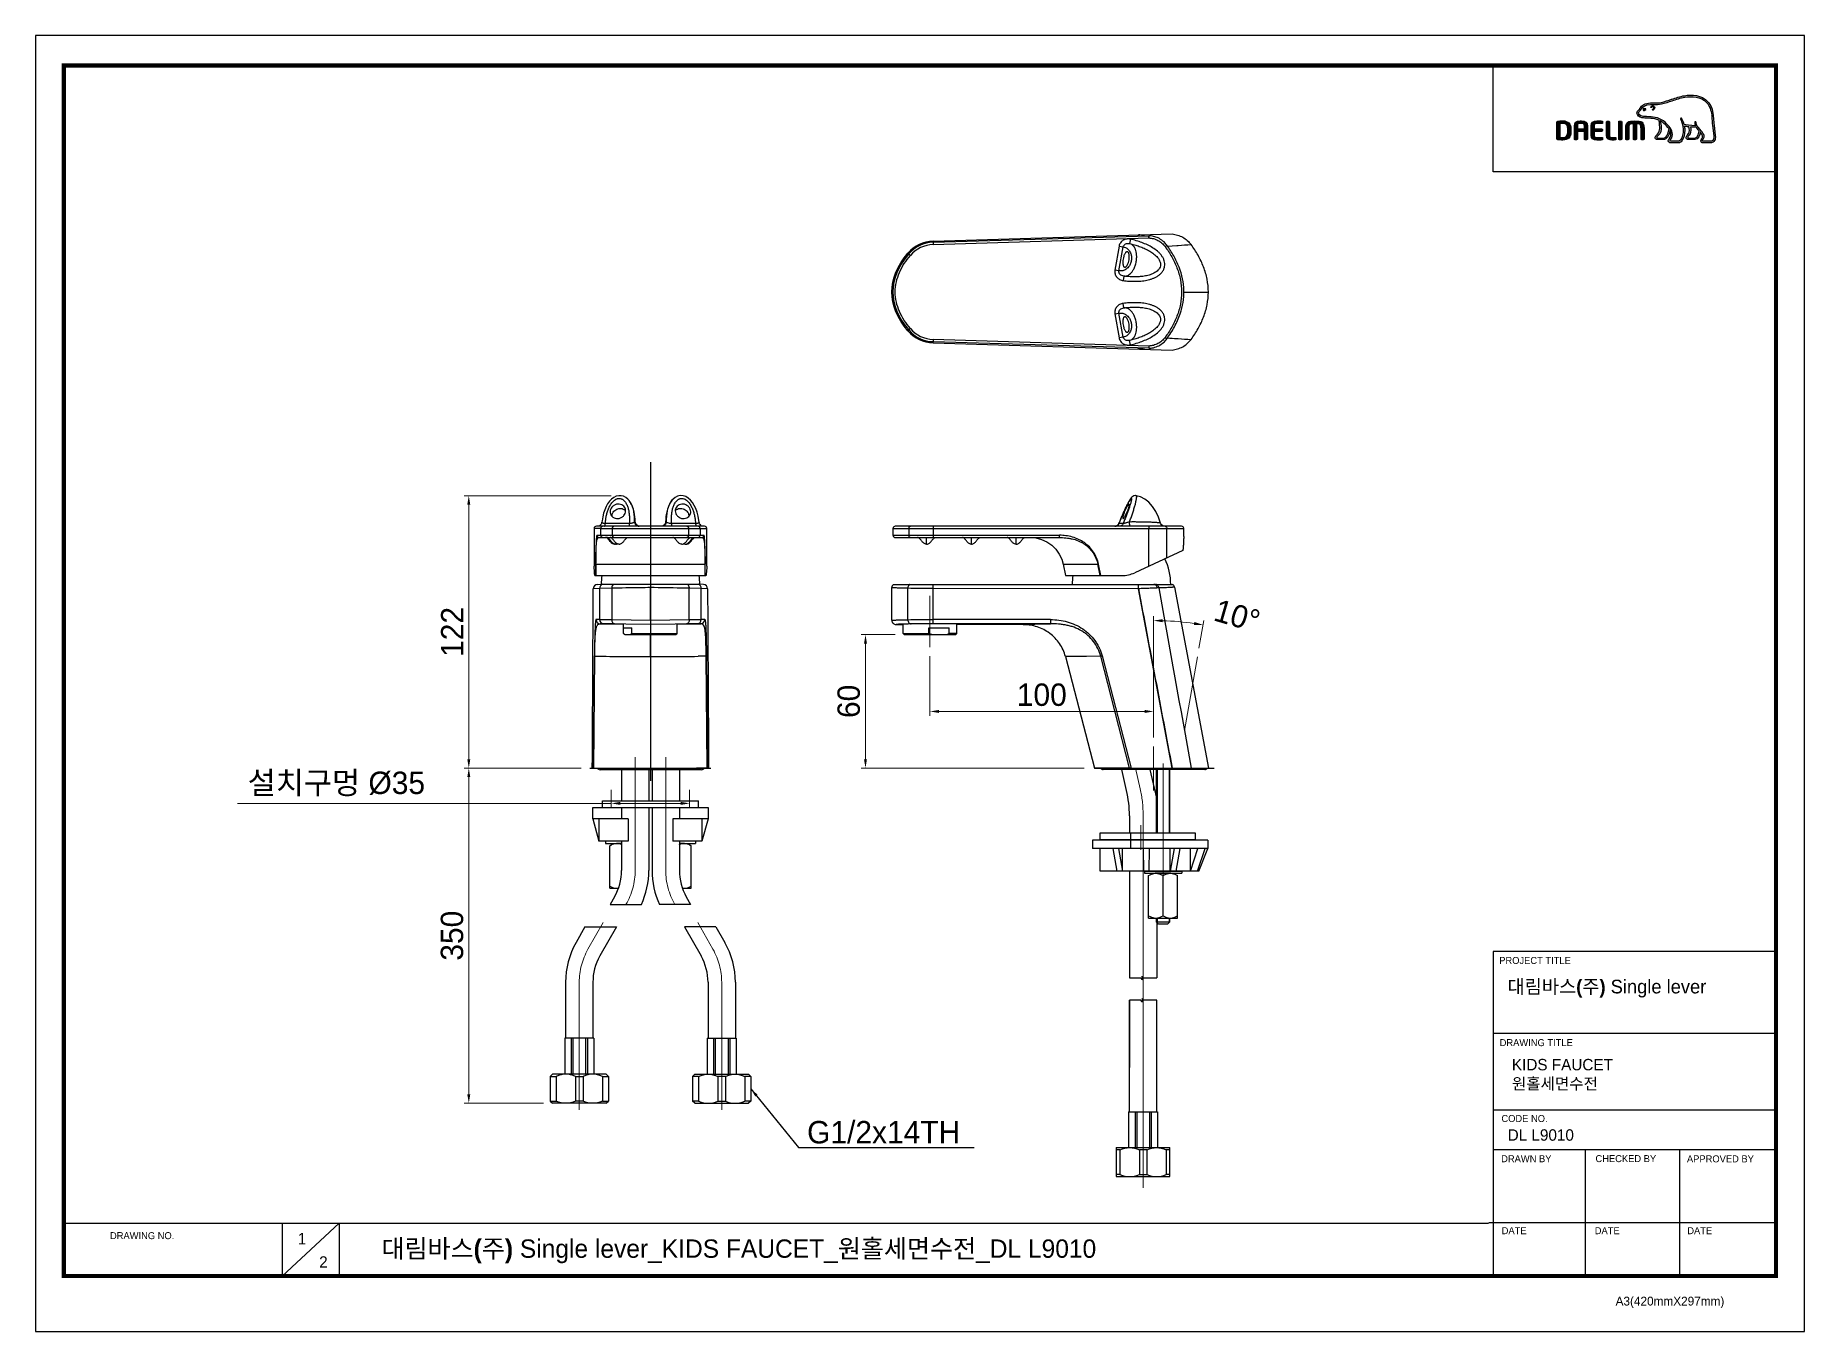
# Model space of a CAD drawing. Extents: x 0 to 790, y 0 to 579.
import ezdxf

# ---------------------------------------------------------------- set-up
doc = ezdxf.new("R2010")
doc.units = 0
doc.header["$LTSCALE"] = 10
doc.header["$MEASUREMENT"] = 0
doc.header["$PDMODE"] = 3
doc.header["$PDSIZE"] = -10
doc.linetypes.add('CENTER2', pattern=[28.575, 19.05, -3.175, 3.175, -3.175])
doc.layers.get('0').update_dxf_attribs({"linetype": 'CONTINUOUS'})
doc.layers.get('DEFPOINTS').update_dxf_attribs({"linetype": 'CONTINUOUS'})
for name, color, linetype in [('CEN', 1, 'CENTER2'), ('DEF_LAYER_ASSEM_MEMBER', 7, 'CONTINUOUS'), ('DEF_LAYER_ROUND_FEAT', 7, 'CONTINUOUS'), ('레이어 1', 7, 'CONTINUOUS')]:
    doc.layers.add(name, color=color, linetype=linetype)
doc.layers.add('Cneter', color=1, linetype='CENTER2', lineweight=13)
doc.styles.add('Daelim Dimension', font='')
doc.styles.add('DLB3013-CR2S_시공도$0$Daelim Dimension', font='H2GTRE.TTF')
doc.styles.get('Daelim Dimension').set_extended_font_data('나눔고딕')
doc.dimstyles.new('A3', dxfattribs={"dimtxt": 3, "dimasz": 4, "dimexe": 1.25, "dimexo": 0.3, "dimtad": 1, "dimdec": 4, "dimdsep": 46, "dimcen": 0, "dimclrd": 5, "dimclre": 5, "dimclrt": 7, "dimadec": 4, "dimazin": 2, "dimtfac": 1, "dimtdec": 4, "dimtmove": 0, "dimatfit": 3, "dimfxl": 1.25, "dimarcsym": 0})
doc.dimstyles.new('DLB3013-CR2S_시공도$0$DEFAULT', dxfattribs={"dimscale": 2, "dimtxt": 2, "dimasz": 2, "dimexe": 0, "dimexo": 2, "dimgap": 1, "dimtad": 1, "dimdec": 1, "dimzin": 9, "dimdsep": 46, "dimtxsty": 'DLB3013-CR2S_시공도$0$Daelim Dimension', "dimcen": 0.5, "dimclrd": 252, "dimclre": 252, "dimclrt": 3, "dimadec": 1, "dimazin": 0, "dimtfac": 1, "dimtdec": 1, "dimtix": 1, "dimtmove": 0, "dimatfit": 3, "dimfxl": 1, "dimtolj": 1, "dimtzin": 1, "dimlwd": 9, "dimlwe": 9, "dimarcsym": 0})

msp = doc.modelspace()

# ---------------------------------------------------------------- texts
at = {"color": 5, "ltscale": 40, "style": 'Daelim Dimension'}
for s, height, p in [('PROJECT TITLE', 3.1171, (653.54, 164.16)), ('DRAWING TITLE', 3.1171, (653.73, 127.47)), ('CODE NO.', 3.117, (654.52, 93.6)), ('DRAWN BY', 3.117, (654.39, 75.63)), ('CHECKED BY', 3.117, (696.51, 75.68)), ('APPROVED BY', 3.1171, (737.35, 75.58)), ('DRAWING NO.', 3.1171, (33.3, 41.29)), ('DATE', 3.117, (654.64, 43.5)), ('DATE', 3.117, (696.18, 43.5)), ('DATE', 3.117, (737.5, 43.5)), ('A3(420mmX297mm)', 3.9341, (705.5, 11.66))]:
    msp.add_text(s, height=height, dxfattribs=at).set_placement(p)
at = {"attachment_point": 1, "style": 'Daelim Dimension'}
for s, insert, char_height, width in [('{\\fPretendard Variable SemiBold|b0|i0|c129|p2;\\C7;대림바스(주)} Single lever', (657.24, 157.12), 6.1103, 98.2071), (' KIDS FAUCET\\P 원홀세면수전 ', (657.3, 121.76), 5.101, 85.8447), ('DL L9010', (657.3, 90.34), 5.101, 85.8447), ('1', (117.12, 44.03), 5.1, 7.119), ('2', (126.69, 33.63), 5.1, 7.119)]:
    msp.add_mtext(s, dxfattribs=dict(at, insert=insert, char_height=char_height, width=width))
at = {"color": 7, "insert": (378.72, 88.97), "char_height": 10, "attachment_point": 5, "style": 'Daelim Dimension'}
msp.add_mtext('\\A1;G1/2x14TH', dxfattribs=at)
at = {"color": 2, "insert": (154.51, 41.16), "char_height": 8.198, "width": 362.8925, "attachment_point": 1, "style": 'Daelim Dimension'}
msp.add_mtext('{\\fPretendard Variable SemiBold|b0|i0|c129|p2;대림바스(주)} Single lever_KIDS FAUCET_원홀세면수전_DL L9010', dxfattribs=at)

# ---------------------------------------------------------------- blocks, each defined once
blk = doc.blocks.new('A$C4846750D')
at = {"color": 7, "linetype": 'Continuous'}
for p, q in [((0, 0), (0, 19)), ((13, 0), (13, 19)), ((13, 0), (0, 0))]:
    blk.add_line(p, q, dxfattribs=at)
at = {"color": 0}
for p, q in [((3.02, 20), (9.98, 20)), ((6.5, 1), (6.5, 19))]:
    blk.add_line(p, q, dxfattribs=at)
at = {"color": 7, "linetype": 'Continuous'}
for points in [[(3.02, 20), (2.44, 19.94), (1.86, 19.81), (1.27, 19.61), (0.65, 19.35), (0, 19)], [(6.5, 19), (5.84, 19.35), (5.23, 19.62), (4.64, 19.81), (4.06, 19.94), (3.48, 20)], [(9.52, 20), (8.94, 19.94), (8.36, 19.81), (7.77, 19.61), (7.15, 19.35), (6.5, 19)], [(13, 19), (12.34, 19.35), (11.73, 19.62), (11.14, 19.81), (10.56, 19.94), (9.98, 20)], [(3.02, 0), (2.44, 0.06), (1.86, 0.19), (1.27, 0.39), (0.65, 0.65), (0, 1)], [(6.5, 1), (5.84, 0.65), (5.23, 0.38), (4.64, 0.19), (4.06, 0.06), (3.48, 0)], [(9.52, 0), (8.94, 0.06), (8.36, 0.19), (7.77, 0.39), (7.15, 0.65), (6.5, 1)], [(13, 1), (12.34, 0.65), (11.73, 0.38), (11.14, 0.19), (10.56, 0.06), (9.98, 0)]]:
    blk.add_lwpolyline(points, dxfattribs=at)
blk = doc.blocks.new('sdvxcvxc')
for p, q in [((7623.64, 273.94), (7666.45, 273.94)), ((7623.64, 270.94), (7623.64, 273.94)), ((7623.64, 270.94), (7666.45, 270.94)), ((7666.45, 273.94), (7666.45, 270.94))]:
    blk.add_line(p, q)
at = {"layer": 'Cneter'}
for p, q in [((7638.14, 277.53), (7638.14, 266.53)), ((7648.14, 277.53), (7648.14, 266.53))]:
    blk.add_line(p, q, dxfattribs=at)
blk = doc.blocks.new('sdvxcvxcv')
for p, q in [((7563.11, 326.08), (7563.11, 322.28)), ((7563.11, 326.08), (7614.61, 326.08)), ((7614.61, 326.08), (7614.61, 322.28)), ((7563.11, 322.28), (7614.61, 322.28)), ((7567.11, 312.28), (7563.11, 322.28)), ((7567.74, 312.28), (7564.39, 322.28)), ((7570.91, 312.28), (7567.55, 322.28)), ((7570.91, 312.28), (7570.91, 322.28)), ((7575.6, 322.28), (7577.41, 312.28)), ((7578.14, 322.28), (7579.95, 312.28)), ((7579.95, 312.28), (7579.95, 322.28)), ((7589.36, 312.28), (7589.11, 322.28)), ((7592.07, 322.28), (7591.86, 312.28)), ((7603.07, 322.28), (7601.26, 312.28)), ((7601.26, 312.28), (7601.26, 322.28)), ((7605.61, 322.28), (7603.8, 312.28)), ((7611.23, 312.28), (7611.23, 322.28)), ((7567.11, 312.28), (7567.11, 314.18)), ((7567.11, 312.28), (7611.23, 312.28))]:
    blk.add_line(p, q)
at = {"layer": 'Cneter'}
blk.add_line((7583.11, 331.08), (7583.11, 308.54), dxfattribs=at)
blk = doc.blocks.new('sdf45x4v53')
for p, q in [((4521.38, -363.03), (4521.38, -364.03)), ((4521.38, -363.03), (4538.08, -363.03)), ((4538.08, -363.03), (4538.08, -364.03)), ((4521.38, -364.03), (4538.08, -364.03))]:
    blk.add_line(p, q)
at = {"color": 7, "linetype": 'Continuous'}
for p, q in [((4526.73, -385.79), (4526.73, -384.03)), ((4527.73, -386.79), (4526.73, -385.79)), ((4526.73, -385.79), (4532.73, -385.79)), ((4531.73, -386.79), (4527.73, -386.79)), ((4531.73, -386.79), (4532.73, -385.79)), ((4532.73, -385.79), (4532.73, -384.03))]:
    blk.add_line(p, q, dxfattribs=at)
at = {"color": 3, "linetype": 'Continuous'}
for p, q in [((4527.03, -384), (4527.03, -386.09)), ((4532.43, -384), (4532.43, -386.09))]:
    blk.add_line(p, q, dxfattribs=at)
at = {"xscale": -1}
for name, p in [('sdvxcvxcv', (12112.84, -675.31)), ('sdvxcvxc', (12167.87, -620.04))]:
    blk.add_blockref(name, p, dxfattribs=at)
at = {"color": 0, "xscale": -1}
blk.add_blockref('A$C4846750D', (4536.23, -384.03), dxfattribs=at)
blk = doc.blocks.new('sd4f5x6v4cxv')
at = {"color": 7, "linetype": 'Continuous'}
for p, q in [((3725.48, 115.87), (3725.48, 115.87)), ((3727.28, 115.35), (3725.48, 115.87)), ((3732.74, 111.09), (3731.11, 112.95)), ((3734.14, 108.85), (3732.74, 111.09)), ((3717.21, 102.79), (3716.8, 102.49)), ((3718.11, 104.51), (3717.68, 103.47)), ((3717.68, 103.47), (3717.68, 103.47)), ((3717.71, 103.47), (3717.68, 103.47)), ((3719.61, 103.47), (3717.71, 103.47)), ((3718.59, 105.64), (3718.1, 104.49)), ((3719.04, 106.72), (3718.56, 105.58)), ((3719.49, 107.73), (3719, 106.62)), ((3719.91, 108.69), (3719.43, 107.6)), ((3735.34, 106.29), (3734.14, 108.85)), ((3736.26, 103.65), (3735.34, 106.29)), ((3736.39, 103.33), (3736.26, 103.65)), ((3736.7, 102.88), (3736.39, 103.33)), ((3737.13, 102.53), (3736.7, 102.88)), ((3616.85, 101.24), (3616.85, 98.24)), ((3616.85, 101.24), (3746.71, 101.24)), ((3616.85, 98.24), (3691.14, 98.24)), ((3745.71, 102.24), (3617.85, 102.24)), ((3617.85, 97.24), (3691.17, 97.24)), ((3623.86, 101.24), (3623.86, 98.24)), ((3631.85, 94.24), (3631.85, 97.24)), ((3634.77, 101.24), (3634.77, 98.24)), ((3651.85, 94.24), (3651.85, 97.24)), ((3671.85, 94.24), (3671.85, 97.24)), ((3716.33, 102.3), (3715.89, 102.24)), ((3716.8, 102.49), (3716.33, 102.3)), ((3731.06, 84.42), (3731.06, 101.24)), ((3737.63, 102.31), (3737.13, 102.53)), ((3738.17, 102.24), (3737.63, 102.31)), ((3739.13, 88.16), (3739.12, 101.24)), ((3746.71, 97.74), (3746.71, 101.24)), ((3746.27, 91.46), (3724.8, 81.53)), ((3746.55, 94.74), (3746.55, 93.8)), ((3692.83, 85.26), (3693.87, 80.24)), ((3692.83, 85.26), (3708.33, 85.26)), ((3693.87, 80.24), (3718.93, 80.24)), ((3709.36, 80.24), (3708.33, 85.26)), ((3709.69, 80.24), (3708.64, 85.33)), ((3616.36, 60.26), (3616.36, 74.85)), ((3617.05, 76.32), (3741.71, 76.32)), ((3623.49, 60.54), (3623.49, 74.56)), ((3634.76, 60.61), (3634.76, 74.47)), ((3726.43, 74.36), (3634.76, 74.47)), ((3680.64, 76.32), (3726.46, 76.26)), ((3742.48, 75.11), (3757.64, -5.75)), ((3618.25, 58.36), (3621.36, 58.36)), ((3622.35, 58.58), (3622.28, 58.58)), ((3687.14, 60.61), (3634.76, 60.61)), ((3687.2, 58.71), (3634.82, 58.71)), ((3674.96, 58.33), (3645.36, 58.34)), ((3647.85, 58.34), (3647.85, 58.34)), ((3697.89, 44.14), (3693.84, 44.12)), ((3693.84, 44.12), (3706.75, -5.77)), ((3703.24, 44.17), (3697.89, 44.14)), ((3709.59, 44.2), (3703.24, 44.17)), ((3722.47, -5.72), (3709.59, 44.2)), ((3710.19, 44.36), (3723.15, -5.72)), ((3711.24, -5.74), (3706.75, -5.77)), ((3711.35, -5.89), (3706.75, -5.77)), ((3711.34, -5.74), (3711.24, -5.74)), ((3711.35, -5.89), (3752.38, -5.89)), ((3752.38, -5.89), (3757.64, -5.75)), ((3752.42, -5.72), (3752.85, -5.72)), ((3752.85, -5.72), (3757.64, -5.75))]:
    blk.add_line(p, q, dxfattribs=at)
for points in [[(3725.48, 115.87), (3725.02, 115.92), (3724.43, 115.82), (3723.92, 115.59), (3723.51, 115.27), (3723.17, 114.89), (3722.85, 114.46), (3722.54, 113.96), (3722.21, 113.38), (3721.85, 112.73), (3721.49, 112.02), (3721.11, 111.27), (3720.73, 110.46), (3720.33, 109.6), (3719.84, 108.52)], [(3725.48, 115.87), (3725.05, 115.92), (3724.45, 115.83), (3723.94, 115.6), (3723.54, 115.29), (3723.21, 114.95), (3722.92, 114.56), (3722.63, 114.11), (3722.33, 113.59), (3722.01, 113.02), (3721.68, 112.4), (3721.34, 111.72), (3720.98, 111), (3720.61, 110.22), (3720.23, 109.4)], [(3731.11, 112.95), (3729.26, 114.37), (3727.28, 115.35)], [(3717.68, 103.47), (3717.53, 103.18), (3717.21, 102.79)], [(3617.85, 102.24), (3617.5, 102.18), (3617.2, 102), (3616.98, 101.73), (3616.86, 101.4), (3616.85, 101.24)], [(3616.85, 98.24), (3616.86, 98.08), (3616.98, 97.75), (3617.2, 97.48), (3617.5, 97.3), (3617.85, 97.24)], [(3678.14, 97.24), (3680.69, 97.02), (3683.19, 96.36), (3685.56, 95.28), (3687.71, 93.79), (3689.56, 91.96), (3691.07, 89.83), (3692.18, 87.51), (3692.83, 85.26)], [(3746.71, 101.24), (3746.69, 101.4), (3746.58, 101.73), (3746.36, 102), (3746.05, 102.18), (3745.71, 102.24)]]:
    blk.add_lwpolyline(points, dxfattribs=at)
for centre, radius, start, end in [((3671.85, 96.15), 1.91, 269.94119, 284.2774), ((3714.35, 76.32), 26.5, 0, 25.56648), ((3723.35, 76.32), 26.5, 171.4811, 180), ((3738.52, -59.6), 147.98, 101.64976, 101.77374), ((3718.93, 94.24), 14, 270, 294.82935), ((3740.61, 74.76), 1.9, 10.6236, 54.8639), ((3634.06, -405.71), 464.43, 91.12636, 91.44472), ((3768.81, -182.02), 233.84, 104.51813, 104.67103), ((3723.71, -3386.06), 3380.34, 90.02103, 90.20973), ((3722.49, -89.96), 84.24, 89.55409, 90.01551), ((3731.11, 1006.93), 1012.68, 269.54961, 270.5869), ((3762.8, 1236.3), 1242.06, 269.40693, 269.52125)]:
    blk.add_arc(centre, radius, start, end, dxfattribs=at)
for points, knots in [([(3717.71, 103.47), (3717.94, 104.02), (3718.39, 105.13), (3719.09, 106.77), (3719.81, 108.41), (3720.42, 109.75), (3720.91, 110.79), (3721.28, 111.55), (3721.65, 112.28), (3722.02, 112.97), (3722.37, 113.6), (3722.66, 114.06), (3722.87, 114.36), (3723.01, 114.52), (3723.11, 114.63), (3723.19, 114.67), (3723.23, 114.68), (3723.27, 114.67), (3723.3, 114.64), (3723.32, 114.59), (3723.34, 114.5), (3723.34, 114.35), (3723.31, 114.14), (3723.27, 113.89), (3723.21, 113.61), (3723.14, 113.31), (3723.03, 112.86), (3722.86, 112.28), (3722.63, 111.55), (3722.38, 110.79), (3722.11, 110.01), (3721.83, 109.21), (3721.44, 108.13), (3720.92, 106.77), (3720.27, 105.12), (3719.83, 104.02), (3719.61, 103.47)], [0, 0, 0, 0, 0.073306, 0.146621, 0.219648, 0.291783, 0.327206, 0.361912, 0.395558, 0.42769, 0.457499, 0.483331, 0.494066, 0.503, 0.509564, 0.511878, 0.51366, 0.515155, 0.516745, 0.518747, 0.52131, 0.528126, 0.536875, 0.547277, 0.559096, 0.572035, 0.585824, 0.615331, 0.646745, 0.679566, 0.713404, 0.747991, 0.783143, 0.854636, 0.927086, 1, 1, 1, 1]), ([(3722.26, 112.12), (3722.22, 112.14), (3722.13, 112.11), (3722.04, 112.04), (3721.95, 111.96), (3721.84, 111.84), (3721.68, 111.63), (3721.47, 111.31), (3721.2, 110.85), (3720.82, 110.12), (3720.55, 109.53), (3720.38, 109.12)], [0, 0, 0, 0, 0.035637, 0.063052, 0.098123, 0.140978, 0.1915, 0.314056, 0.461894, 0.62968, 1, 1, 1, 1]), ([(3721.42, 108.68), (3721.59, 109.09), (3721.83, 109.7), (3722.08, 110.48), (3722.22, 110.99), (3722.3, 111.37), (3722.34, 111.63), (3722.35, 111.78), (3722.35, 111.91), (3722.34, 112.03), (3722.3, 112.11), (3722.26, 112.12)], [0, 0, 0, 0, 0.370306, 0.538082, 0.685916, 0.808474, 0.858998, 0.901859, 0.936936, 0.964355, 1, 1, 1, 1]), ([(3722.44, 104.17), (3722.56, 104.47), (3722.79, 105.07), (3723.12, 105.98), (3723.43, 106.89), (3723.84, 108.09), (3724.31, 109.56), (3724.75, 111.01), (3725.05, 112.13), (3725.25, 112.92), (3725.42, 113.66), (3725.53, 114.24), (3725.59, 114.66), (3725.63, 114.94), (3725.65, 115.2), (3725.65, 115.41), (3725.64, 115.59), (3725.61, 115.73), (3725.56, 115.83), (3725.5, 115.87), (3725.48, 115.87)], [0, 0, 0, 0, 0.079392, 0.158462, 0.237081, 0.315063, 0.468227, 0.61546, 0.685616, 0.752482, 0.814911, 0.871447, 0.896955, 0.920236, 0.940917, 0.958679, 0.973332, 0.984807, 0.99332, 1, 1, 1, 1]), ([(3715.89, 102.24), (3716.08, 102.24), (3716.47, 102.3), (3717, 102.55), (3717.43, 102.95), (3717.63, 103.29), (3717.71, 103.47)], [0, 0, 0, 0, 0.248733, 0.498094, 0.748496, 1, 1, 1, 1]), ([(3719.61, 103.47), (3719.54, 103.29), (3719.34, 102.95), (3718.9, 102.55), (3718.37, 102.3), (3717.98, 102.24), (3717.79, 102.24)], [0, 0, 0, 0, 0.251504, 0.501906, 0.751267, 1, 1, 1, 1]), ([(3720.38, 109.12), (3720.2, 108.7), (3719.97, 108.1), (3719.71, 107.31), (3719.57, 106.8), (3719.49, 106.42), (3719.45, 106.16), (3719.44, 106.01), (3719.44, 105.88), (3719.46, 105.77), (3719.5, 105.69), (3719.54, 105.67)], [0, 0, 0, 0, 0.370306, 0.538082, 0.685916, 0.808474, 0.858998, 0.901859, 0.936936, 0.964355, 1, 1, 1, 1]), ([(3719.54, 105.67), (3719.58, 105.65), (3719.66, 105.68), (3719.76, 105.75), (3719.85, 105.84), (3719.95, 105.95), (3720.11, 106.16), (3720.32, 106.48), (3720.59, 106.94), (3720.97, 107.67), (3721.24, 108.27), (3721.42, 108.68)], [0, 0, 0, 0, 0.035637, 0.063052, 0.098123, 0.140978, 0.1915, 0.314056, 0.461894, 0.62968, 1, 1, 1, 1]), ([(3722.44, 104.17), (3722.15, 104.08), (3721.72, 103.96), (3721.14, 103.81), (3720.73, 103.7), (3720.4, 103.62), (3720.16, 103.56), (3720, 103.53), (3719.87, 103.5), (3719.76, 103.48), (3719.67, 103.47), (3719.63, 103.47), (3719.61, 103.47)], [0, 0, 0, 0, 0.310147, 0.464426, 0.61276, 0.749203, 0.810518, 0.865587, 0.913258, 0.952471, 0.981962, 1, 1, 1, 1]), ([(3736.26, 103.65), (3736.26, 103.66), (3736.24, 103.66), (3736.21, 103.68), (3736.16, 103.69), (3736.09, 103.7), (3736, 103.72), (3735.86, 103.74), (3735.65, 103.77), (3735.36, 103.81), (3735.04, 103.84), (3734.68, 103.88), (3734.16, 103.92), (3733.47, 103.96), (3732.59, 104), (3731.67, 104.04), (3730.72, 104.07), (3729.73, 104.09), (3728.73, 104.12), (3727.71, 104.13), (3726.68, 104.15), (3725.63, 104.15), (3724.57, 104.17), (3723.51, 104.18), (3722.8, 104.14), (3722.44, 104.17)], [0, 0, 0, 0, 0.001103, 0.003662, 0.007599, 0.01279, 0.019118, 0.026509, 0.044196, 0.065274, 0.08909, 0.115039, 0.142733, 0.202114, 0.265663, 0.33242, 0.401591, 0.472653, 0.545221, 0.619007, 0.693795, 0.769411, 0.845712, 0.922608, 1, 1, 1, 1]), ([(3722.9, 102.24), (3722.82, 102.24), (3722.72, 102.38), (3722.64, 102.57), (3722.57, 102.81), (3722.52, 103.1), (3722.46, 103.56), (3722.44, 103.92), (3722.44, 104.17)], [0, 0, 0, 0, 0.109675, 0.204133, 0.325566, 0.470806, 0.63541, 1, 1, 1, 1]), ([(3624.62, 102.24), (3624.52, 102.24), (3624.3, 102.18), (3624.05, 101.95), (3623.89, 101.62), (3623.86, 101.37), (3623.86, 101.24)], [0, 0, 0, 0, 0.217614, 0.455372, 0.71915, 1, 1, 1, 1]), ([(3623.86, 98.24), (3623.86, 98.11), (3623.89, 97.86), (3624.05, 97.53), (3624.3, 97.3), (3624.52, 97.24), (3624.62, 97.24)], [0, 0, 0, 0, 0.280754, 0.544471, 0.782308, 1, 1, 1, 1]), ([(3631.85, 94.24), (3631.61, 94.24), (3631.15, 94.32), (3630.54, 94.69), (3630.04, 95.18), (3629.6, 95.73), (3629.19, 96.28), (3628.84, 96.69), (3628.55, 96.96), (3628.33, 97.11), (3628.09, 97.21), (3627.93, 97.24), (3627.85, 97.24)], [0, 0, 0, 0, 0.135752, 0.267146, 0.402629, 0.540771, 0.675144, 0.798065, 0.853457, 0.904666, 0.952711, 1, 1, 1, 1]), ([(3631.85, 94.24), (3632.08, 94.24), (3632.55, 94.32), (3633.15, 94.69), (3633.65, 95.18), (3634.1, 95.73), (3634.51, 96.28), (3634.85, 96.69), (3635.14, 96.96), (3635.36, 97.11), (3635.6, 97.21), (3635.76, 97.24), (3635.85, 97.24)], [0, 0, 0, 0, 0.135752, 0.267146, 0.402629, 0.540772, 0.675145, 0.798065, 0.853457, 0.904666, 0.952711, 1, 1, 1, 1]), ([(3634.8, 102.24), (3634.8, 102.24), (3634.79, 102.23), (3634.79, 102.22), (3634.79, 102.19), (3634.79, 102.16), (3634.78, 102.12), (3634.78, 102.04), (3634.78, 101.94), (3634.77, 101.79), (3634.77, 101.61), (3634.77, 101.43), (3634.77, 101.3), (3634.77, 101.24)], [0, 0, 0, 0, 0.005689, 0.020374, 0.044335, 0.077468, 0.119448, 0.169859, 0.294116, 0.445384, 0.617951, 0.805424, 1, 1, 1, 1]), ([(3634.77, 98.24), (3634.77, 98.17), (3634.77, 98.04), (3634.77, 97.86), (3634.77, 97.69), (3634.78, 97.54), (3634.78, 97.43), (3634.78, 97.36), (3634.79, 97.32), (3634.79, 97.28), (3634.79, 97.26), (3634.79, 97.25), (3634.8, 97.24), (3634.8, 97.24)], [0, 0, 0, 0, 0.194576, 0.382049, 0.554616, 0.705884, 0.830141, 0.880552, 0.922532, 0.955665, 0.979626, 0.994311, 1, 1, 1, 1]), ([(3635.53, 97.18), (3635.6, 97.21), (3635.71, 97.23), (3635.82, 97.24), (3635.85, 97.24)], [0, 0, 0, 0, 0.747479, 1, 1, 1, 1]), ([(3648.17, 97.18), (3648.09, 97.21), (3647.98, 97.23), (3647.87, 97.24), (3647.85, 97.24)], [0, 0, 0, 0, 0.747492, 1, 1, 1, 1]), ([(3651.85, 94.24), (3651.61, 94.24), (3651.15, 94.32), (3650.54, 94.69), (3650.04, 95.18), (3649.6, 95.73), (3649.19, 96.28), (3648.84, 96.69), (3648.55, 96.96), (3648.33, 97.11), (3648.09, 97.21), (3647.93, 97.24), (3647.85, 97.24)], [0, 0, 0, 0, 0.135752, 0.267146, 0.402629, 0.540771, 0.675144, 0.798065, 0.853457, 0.904666, 0.952711, 1, 1, 1, 1]), ([(3651.85, 94.24), (3652.08, 94.24), (3652.55, 94.32), (3653.15, 94.69), (3653.65, 95.18), (3654.1, 95.73), (3654.51, 96.28), (3654.85, 96.69), (3655.14, 96.96), (3655.36, 97.11), (3655.6, 97.21), (3655.76, 97.24), (3655.85, 97.24)], [0, 0, 0, 0, 0.135752, 0.267146, 0.402629, 0.540772, 0.675145, 0.798065, 0.853457, 0.904666, 0.952711, 1, 1, 1, 1]), ([(3655.53, 97.18), (3655.6, 97.21), (3655.71, 97.23), (3655.82, 97.24), (3655.85, 97.24)], [0, 0, 0, 0, 0.747479, 1, 1, 1, 1]), ([(3671.85, 94.24), (3671.61, 94.24), (3671.15, 94.32), (3670.54, 94.69), (3670.04, 95.18), (3669.6, 95.73), (3669.19, 96.28), (3668.84, 96.69), (3668.55, 96.96), (3668.33, 97.11), (3668.09, 97.21), (3667.93, 97.24), (3667.85, 97.24)], [0, 0, 0, 0, 0.135752, 0.267146, 0.402629, 0.540771, 0.675144, 0.798065, 0.853457, 0.904666, 0.952711, 1, 1, 1, 1]), ([(3671.85, 94.24), (3672.08, 94.24), (3672.55, 94.32), (3673.15, 94.69), (3673.65, 95.18), (3674.1, 95.73), (3674.51, 96.28), (3674.85, 96.69), (3675.14, 96.96), (3675.36, 97.11), (3675.6, 97.21), (3675.76, 97.24), (3675.85, 97.24)], [0, 0, 0, 0, 0.135752, 0.267146, 0.402629, 0.540772, 0.675145, 0.798065, 0.853457, 0.904666, 0.952711, 1, 1, 1, 1]), ([(3675.53, 97.18), (3675.6, 97.21), (3675.71, 97.23), (3675.82, 97.24), (3675.85, 97.24)], [0, 0, 0, 0, 0.747479, 1, 1, 1, 1]), ([(3691.17, 97.24), (3691.17, 97.24), (3691.16, 97.25), (3691.16, 97.26), (3691.16, 97.28), (3691.16, 97.32), (3691.15, 97.36), (3691.15, 97.43), (3691.14, 97.54), (3691.14, 97.69), (3691.14, 97.86), (3691.14, 98.04), (3691.14, 98.17), (3691.14, 98.24)], [0, 0, 0, 0, 0.00569, 0.020377, 0.044334, 0.077452, 0.119412, 0.169806, 0.294028, 0.44527, 0.61785, 0.805392, 1, 1, 1, 1]), ([(3708.64, 85.33), (3708.25, 87.24), (3707.07, 90.04), (3704.59, 93.1), (3702.33, 95.01), (3699.76, 96.48), (3696.98, 97.49), (3694.08, 98.1), (3692.12, 98.24), (3691.14, 98.24)], [0, 0, 0, 0, 0.249173, 0.374307, 0.499445, 0.624568, 0.749688, 0.874847, 1, 1, 1, 1]), ([(3691.17, 97.24), (3692.11, 97.24), (3693.53, 97.16), (3695.4, 96.92), (3697.27, 96.57), (3699.09, 96.02), (3700.82, 95.22), (3702.47, 94.26), (3704.34, 92.76), (3706.18, 90.55), (3707.55, 88.02), (3708.13, 86.19), (3708.33, 85.26)], [0, 0, 0, 0, 0.124098, 0.186343, 0.248654, 0.373485, 0.436112, 0.498791, 0.624062, 0.749358, 0.874667, 1, 1, 1, 1]), ([(3731.05, 102.24), (3731.05, 102.24), (3731.05, 102.23), (3731.05, 102.22), (3731.05, 102.19), (3731.05, 102.16), (3731.05, 102.12), (3731.05, 102.04), (3731.05, 101.94), (3731.05, 101.79), (3731.06, 101.62), (3731.06, 101.43), (3731.06, 101.3), (3731.06, 101.24)], [0, 0, 0, 0, 0.004919, 0.019338, 0.043155, 0.076207, 0.118149, 0.168557, 0.292897, 0.444355, 0.617206, 0.805032, 1, 1, 1, 1]), ([(3738.31, 102.24), (3738.42, 102.24), (3738.64, 102.18), (3738.91, 101.95), (3739.08, 101.62), (3739.12, 101.37), (3739.12, 101.24)], [0, 0, 0, 0, 0.225243, 0.465632, 0.726103, 1, 1, 1, 1]), ([(3746.71, 97.74), (3746.71, 97.74), (3746.71, 97.73), (3746.7, 97.72), (3746.7, 97.7), (3746.7, 97.68), (3746.7, 97.64), (3746.69, 97.59), (3746.68, 97.5), (3746.67, 97.37), (3746.66, 97.22), (3746.64, 97.05), (3746.63, 96.85), (3746.61, 96.63), (3746.59, 96.31), (3746.57, 95.87), (3746.55, 95.32), (3746.55, 94.93), (3746.55, 94.74)], [0, 0, 0, 0, 0.001216, 0.004852, 0.010891, 0.019317, 0.030112, 0.043258, 0.076447, 0.118515, 0.169069, 0.227602, 0.293534, 0.366255, 0.445035, 0.617719, 0.805192, 1, 1, 1, 1]), ([(3746.27, 91.46), (3746.3, 91.48), (3746.36, 91.56), (3746.41, 91.72), (3746.46, 91.96), (3746.49, 92.25), (3746.52, 92.6), (3746.54, 93.12), (3746.55, 93.52), (3746.55, 93.8)], [0, 0, 0, 0, 0.043663, 0.116241, 0.217412, 0.343442, 0.489682, 0.651151, 1, 1, 1, 1]), ([(3617.05, 76.32), (3616.84, 76.14), (3616.48, 75.69), (3616.36, 75.13), (3616.36, 74.85)], [0, 0, 0, 0, 0.500057, 1, 1, 1, 1]), ([(3623.49, 74.56), (3623, 74.57), (3622.06, 74.59), (3620.71, 74.63), (3619.51, 74.66), (3618.6, 74.69), (3617.97, 74.71), (3617.56, 74.73), (3617.21, 74.75), (3616.92, 74.77), (3616.69, 74.79), (3616.53, 74.8), (3616.44, 74.82), (3616.4, 74.83), (3616.37, 74.83), (3616.36, 74.84), (3616.36, 74.85)], [0, 0, 0, 0, 0.206197, 0.395014, 0.564167, 0.711356, 0.775474, 0.832451, 0.881681, 0.922792, 0.955475, 0.979383, 0.987941, 0.994193, 0.998141, 1, 1, 1, 1]), ([(3624.39, 76.32), (3624.25, 76.24), (3623.99, 76.03), (3623.61, 75.45), (3623.49, 74.91), (3623.49, 74.56)], [0, 0, 0, 0, 0.231561, 0.486425, 1, 1, 1, 1]), ([(3634.76, 74.47), (3632.69, 74.48), (3628.94, 74.49), (3625.18, 74.53), (3623.49, 74.56)], [0, 0, 0, 0, 0.550267, 1, 1, 1, 1]), ([(3634.76, 74.47), (3634.76, 74.68), (3634.76, 75.07), (3634.77, 75.6), (3634.79, 76.01), (3634.8, 76.23), (3634.81, 76.32)], [0, 0, 0, 0, 0.335243, 0.633938, 0.86384, 1, 1, 1, 1]), ([(3726.43, 74.36), (3726.43, 74.48), (3726.43, 74.72), (3726.43, 75.07), (3726.44, 75.39), (3726.44, 75.68), (3726.44, 75.88), (3726.45, 76.02), (3726.45, 76.1), (3726.45, 76.17), (3726.45, 76.21), (3726.46, 76.24), (3726.46, 76.26), (3726.46, 76.26)], [0, 0, 0, 0, 0.192792, 0.378702, 0.550113, 0.700838, 0.825304, 0.876129, 0.918729, 0.952686, 0.977657, 0.993465, 1, 1, 1, 1]), ([(3734.84, 74.7), (3734.29, 74.69), (3733.06, 74.62), (3731.45, 74.55), (3730.01, 74.49), (3728.85, 74.45), (3727.65, 74.41), (3726.84, 74.38), (3726.43, 74.36)], [0, 0, 0, 0, 0.197659, 0.439109, 0.572422, 0.71162, 0.854783, 1, 1, 1, 1]), ([(3726.43, 74.36), (3727.67, 67.69), (3730.19, 54.35), (3733.96, 34.33), (3737.71, 14.32), (3740.22, 0.97), (3741.48, -5.7)], [0, 0, 0, 0, 0.25, 0.5, 0.75, 1, 1, 1, 1]), ([(3726.46, 76.26), (3727.12, 76.26), (3728.41, 76.26), (3730.7, 76.28), (3732.33, 76.29), (3733.34, 76.32)], [0, 0, 0, 0, 0.288415, 0.560977, 1, 1, 1, 1]), ([(3734.84, 74.7), (3734.81, 74.91), (3734.7, 75.33), (3734.36, 75.87), (3733.88, 76.23), (3733.5, 76.32), (3733.33, 76.32)], [0, 0, 0, 0, 0.265185, 0.532838, 0.780649, 1, 1, 1, 1]), ([(3735.53, 74.72), (3735.5, 74.92), (3735.4, 75.3), (3735.1, 75.8), (3734.68, 76.17), (3734.35, 76.29), (3734.18, 76.32)], [0, 0, 0, 0, 0.269947, 0.528097, 0.770685, 1, 1, 1, 1]), ([(3735.53, 74.72), (3735.48, 74.72), (3735.28, 74.72), (3735.09, 74.71), (3734.95, 74.71)], [0, 0, 0, 0, 0.253698, 1, 1, 1, 1]), ([(3742.48, 75.11), (3742.48, 75.11), (3742.47, 75.1), (3742.43, 75.08), (3742.33, 75.06), (3742.18, 75.04), (3741.96, 75.02), (3741.68, 74.99), (3741.34, 74.97), (3740.96, 74.94), (3740.34, 74.91), (3739.46, 74.86), (3738.28, 74.81), (3736.95, 74.77), (3736.02, 74.74), (3735.53, 74.72)], [0, 0, 0, 0, 0.001883, 0.005629, 0.019805, 0.042926, 0.074719, 0.114864, 0.163053, 0.218944, 0.28207, 0.428142, 0.597997, 0.789364, 1, 1, 1, 1]), ([(3616.36, 60.26), (3616.36, 60.26), (3616.37, 60.27), (3616.4, 60.28), (3616.44, 60.29), (3616.53, 60.3), (3616.69, 60.32), (3616.92, 60.34), (3617.21, 60.36), (3617.56, 60.37), (3617.97, 60.39), (3618.6, 60.42), (3619.51, 60.45), (3620.71, 60.48), (3622.06, 60.51), (3623, 60.53), (3623.49, 60.54)], [0, 0, 0, 0, 0.001858, 0.005805, 0.012055, 0.020613, 0.044518, 0.0772, 0.118309, 0.167538, 0.224514, 0.288633, 0.435822, 0.604977, 0.793798, 1, 1, 1, 1]), ([(3616.36, 60.26), (3616.36, 60.01), (3616.45, 59.51), (3616.88, 58.88), (3617.51, 58.46), (3618.01, 58.36), (3618.25, 58.36)], [0, 0, 0, 0, 0.250026, 0.500001, 0.749975, 1, 1, 1, 1]), ([(3622.28, 58.58), (3621.99, 58.57), (3621.43, 58.55), (3620.65, 58.53), (3619.96, 58.5), (3619.45, 58.48), (3619.1, 58.46), (3618.88, 58.45), (3618.7, 58.43), (3618.54, 58.42), (3618.43, 58.41), (3618.36, 58.4), (3618.31, 58.39), (3618.29, 58.38), (3618.27, 58.38), (3618.27, 58.37), (3618.28, 58.37), (3618.26, 58.36), (3618.26, 58.36), (3618.23, 58.36), (3618.25, 58.36), (3618.25, 58.36)], [0, 0, 0, 0, 0.214884, 0.408216, 0.577885, 0.721021, 0.781968, 0.835414, 0.881354, 0.919296, 0.948691, 0.961996, 0.973915, 0.982049, 0.983972, 0.984642, 0.985669, 0.98696, 0.99233, 0.995508, 1, 1, 1, 1]), ([(3623.49, 60.54), (3625.18, 60.57), (3628.94, 60.6), (3632.69, 60.61), (3634.76, 60.61)], [0, 0, 0, 0, 0.449732, 1, 1, 1, 1]), ([(3623.49, 60.54), (3623.49, 60.3), (3623.56, 59.83), (3623.86, 59.19), (3624.35, 58.75), (3624.75, 58.64), (3624.93, 58.64)], [0, 0, 0, 0, 0.269289, 0.543992, 0.791157, 1, 1, 1, 1]), ([(3634.82, 58.71), (3633, 58.71), (3629.71, 58.7), (3626.41, 58.67), (3624.93, 58.64)], [0, 0, 0, 0, 0.550271, 1, 1, 1, 1]), ([(3634.82, 58.71), (3634.82, 58.72), (3634.81, 58.73), (3634.81, 58.76), (3634.8, 58.81), (3634.8, 58.87), (3634.79, 58.95), (3634.78, 59.09), (3634.78, 59.3), (3634.77, 59.58), (3634.77, 59.9), (3634.76, 60.25), (3634.76, 60.49), (3634.76, 60.61)], [0, 0, 0, 0, 0.007066, 0.023081, 0.048157, 0.082159, 0.124763, 0.175566, 0.299926, 0.450491, 0.621726, 0.807444, 1, 1, 1, 1]), ([(3674.96, 58.33), (3674.96, 58.33), (3674.97, 58.34), (3674.97, 58.34), (3674.98, 58.34)], [0, 0, 0, 0, 0.667213, 1, 1, 1, 1]), ([(3693.84, 44.12), (3693.31, 46.16), (3691.54, 50.09), (3687.79, 53.95), (3684.19, 56.19), (3681.25, 57.42), (3678.66, 58.04), (3676.55, 58.29), (3675.49, 58.33), (3674.96, 58.33)], [0, 0, 0, 0, 0.249185, 0.498588, 0.623853, 0.749157, 0.874498, 0.937249, 1, 1, 1, 1]), ([(3675.02, 58.36), (3675.06, 58.36), (3675.1, 58.36), (3675.15, 58.36), (3675.17, 58.36), (3675.18, 58.36), (3675.18, 58.35), (3675.17, 58.35), (3675.16, 58.35), (3675.14, 58.35), (3675.1, 58.35), (3675.04, 58.34), (3675, 58.34), (3674.98, 58.34)], [0, 0, 0, 0, 0.271304, 0.367864, 0.412445, 0.433338, 0.44086, 0.455845, 0.486305, 0.543208, 0.64584, 0.804121, 1, 1, 1, 1]), ([(3675.02, 58.36), (3675.07, 58.37), (3675.19, 58.39), (3675.54, 58.43), (3676.19, 58.48), (3677.21, 58.53), (3678.58, 58.57), (3680.29, 58.62), (3682.33, 58.65), (3684.67, 58.69), (3686.32, 58.71), (3687.2, 58.71)], [0, 0, 0, 0, 0.011988, 0.030234, 0.08678, 0.171053, 0.283388, 0.423989, 0.591729, 0.784579, 1, 1, 1, 1]), ([(3687.14, 60.61), (3689.67, 60.61), (3694.74, 59.96), (3700.61, 57.34), (3704.57, 54.16), (3706.66, 51.76), (3708.04, 49.63), (3709.23, 47.39), (3709.87, 45.58), (3710.19, 44.36)], [0, 0, 0, 0, 0.249694, 0.499191, 0.624327, 0.749478, 0.812133, 0.874796, 1, 1, 1, 1]), ([(3687.14, 60.61), (3687.14, 60.5), (3687.14, 60.27), (3687.14, 59.92), (3687.15, 59.59), (3687.16, 59.3), (3687.16, 59.08), (3687.17, 58.94), (3687.18, 58.86), (3687.18, 58.8), (3687.19, 58.76), (3687.19, 58.73), (3687.19, 58.72), (3687.2, 58.71)], [0, 0, 0, 0, 0.180173, 0.364021, 0.541237, 0.700006, 0.829493, 0.881321, 0.923732, 0.956333, 0.979492, 0.993787, 1, 1, 1, 1]), ([(3709.59, 44.2), (3709.28, 45.39), (3708.41, 47.72), (3706.47, 50.86), (3704.39, 53.12), (3702.5, 54.64), (3700.48, 55.98), (3698.28, 56.99), (3695.98, 57.71), (3694.24, 58.11), (3692.48, 58.39), (3690.14, 58.65), (3688.37, 58.72), (3687.2, 58.71)], [0, 0, 0, 0, 0.127724, 0.254948, 0.380619, 0.443814, 0.506837, 0.631543, 0.693731, 0.755622, 0.817011, 0.878029, 1, 1, 1, 1]), ([(3741.48, -5.7), (3743.05, -5.69), (3745.87, -5.68), (3748.69, -5.68), (3749.94, -5.7)], [0, 0, 0, 0, 0.55742, 1, 1, 1, 1])]:
    blk.add_open_spline(points, degree=3, knots=knots, dxfattribs=at)
for points in [[(3734.95, 74.71), (3734.91, 74.71), (3734.88, 74.71), (3734.84, 74.7)], [(3735.53, 74.72), (3740.34, 47.92), (3745.14, 21.11), (3749.94, -5.7)]]:
    blk.add_open_spline(points, degree=3, dxfattribs=at)
at = {"layer": 'DEF_LAYER_ASSEM_MEMBER', "color": 7, "linetype": 'Continuous'}
for p, q in [((3621.36, 54.38), (3621.36, 58.36)), ((3632.83, 54.38), (3632.83, 56.88)), ((3632.83, 56.88), (3641.96, 56.88)), ((3641.96, 54.38), (3641.96, 56.88)), ((3645.36, 54.38), (3645.36, 58.34)), ((3621.86, 53.88), (3621.36, 54.38)), ((3621.36, 54.38), (3632.83, 54.38)), ((3621.86, 53.88), (3644.86, 53.88)), ((3645.36, 54.38), (3641.96, 54.38)), ((3644.86, 53.88), (3645.36, 54.38))]:
    blk.add_line(p, q, dxfattribs=at)
for points in [[(3634.13, 53.88), (3634.02, 53.92), (3633.58, 54.07), (3633.15, 54.24), (3632.83, 54.38)], [(3640.66, 53.88), (3640.77, 53.92), (3641.21, 54.07), (3641.64, 54.24), (3641.96, 54.38)]]:
    blk.add_open_spline(points, degree=3, knots=[0, 0, 0, 0, 0.249612, 1, 1, 1, 1], dxfattribs=at)
at = {"layer": 'DEF_LAYER_ROUND_FEAT', "color": 7, "linetype": 'Continuous'}
for centre, start, end in [((3714.35, 76.32), 0, 25.56569), ((3723.35, 76.32), 171.49051, 180)]:
    blk.add_arc(centre, 26.5, start, end, dxfattribs=at)
blk = doc.blocks.new('df45x6vxcv')
at = {"color": 7, "linetype": 'Continuous'}
for p, q in [((3046.22, -243.42), (3152.94, -240.13)), ((3046.24, -243.92), (3046.22, -243.42)), ((3046.23, -243.92), (3142.48, -240.95)), ((3046.23, -243.92), (3046.26, -244.92)), ((3046.26, -244.92), (3142.51, -241.95)), ((3134.36, -242.52), (3133.9, -244.47)), ((3137.89, -240.59), (3137.9, -241.07)), ((3142.51, -241.95), (3142.48, -240.95)), ((3142.56, -240.95), (3142.51, -241.95)), ((3142.56, -240.95), (3142.56, -240.95)), ((3035.32, -249.13), (3036.08, -249.78)), ((3129.25, -245.61), (3127.35, -256.35)), ((3129.17, -256.67), (3131.07, -245.94)), ((3129.25, -245.61), (3131.07, -245.94)), ((3132.97, -248.12), (3132.88, -248.11)), ((3149.77, -245.8), (3150.58, -245.21)), ((3150.59, -245.22), (3150.58, -245.21)), ((3150.83, -245.6), (3155.1, -245.32)), ((3155.1, -245.32), (3155.66, -245.28)), ((3129.17, -256.67), (3127.35, -256.35)), ((3131.32, -259.02), (3131.08, -261)), ((3131.75, -255.01), (3131.84, -255.02)), ((3028.37, -266.1), (3027.82, -266.1)), ((3158.09, -266.1), (3169.11, -266.1)), ((3127.35, -275.85), (3129.17, -275.53)), ((3127.35, -275.85), (3129.25, -286.58)), ((3131.07, -286.26), (3129.17, -275.53)), ((3131.32, -273.17), (3131.08, -271.19)), ((3157.96, -269.1), (3158.01, -269.1)), ((3036.08, -282.41), (3035.32, -283.06)), ((3131.84, -277.18), (3131.75, -277.19)), ((3132.88, -284.09), (3132.97, -284.08)), ((3046.22, -288.78), (3046.24, -288.28)), ((3046.22, -288.78), (3152.94, -292.07)), ((3046.26, -287.28), (3046.23, -288.28)), ((3142.52, -291.25), (3046.23, -288.28)), ((3142.51, -290.25), (3046.26, -287.28)), ((3131.07, -286.26), (3129.25, -286.58)), ((3134.36, -289.68), (3133.9, -287.73)), ((3137.89, -291.61), (3137.9, -291.12)), ((3142.51, -290.25), (3142.52, -291.25)), ((3149.77, -286.4), (3150.58, -286.98)), ((3150.59, -286.98), (3150.58, -286.98)), ((3155.08, -286.87), (3155.66, -286.91))]:
    blk.add_line(p, q, dxfattribs=at)
for centre, radius, start, end in [((3046.7, -258.91), 15.5, 91.76796, 139.30727), ((3046.69, -258.91), 15, 91.76792, 139.30727), ((3137.86, -251.08), 10.49, 74.62812, 89.8089), ((3142.51, -241.95), 1, 87.16167, 91.76792), ((3013.78, -274.96), 33.65, 50.18814, 50.43586), ((3046.69, -258.91), 14, 91.76817, 139.30727), ((3051.34, -266.39), 23.55, 162.67801, 167.89073), ((3052.7, -266.82), 24.98, 158.10044, 162.67867), ((3049.78, -266.1), 21.96, 171.49968, 179.98578), ((3049.77, -266.09), 21.96, 180.01401, 188.45796), ((3050.45, -266.2), 22.64, 167.90511, 171.51517), ((3050.45, -266), 22.64, 188.44289, 192.07875), ((3051.32, -265.81), 23.53, 192.09184, 197.17706), ((3052.64, -265.4), 24.91, 197.17629, 201.63691), ((3046.7, -273.28), 15.5, 220.69273, 268.23204), ((3013.77, -257.23), 33.66, 309.5639, 309.81228), ((3046.69, -273.28), 15, 220.69272, 268.23208), ((3046.69, -273.28), 14, 220.69272, 268.23208)]:
    blk.add_arc(centre, radius, start, end, dxfattribs=at)
for points, knots in [([(3134.36, -242.52), (3133.82, -242.39), (3132.69, -242.34), (3131.34, -242.79), (3130.44, -243.45), (3129.87, -244.07), (3129.46, -244.8), (3129.3, -245.34), (3129.25, -245.61)], [0, 0, 0, 0, 0.249576, 0.498961, 0.624225, 0.749493, 0.874758, 1, 1, 1, 1]), ([(3131.07, -245.94), (3131.1, -245.79), (3131.19, -245.49), (3131.53, -244.99), (3132.15, -244.55), (3133.03, -244.34), (3133.62, -244.4), (3133.9, -244.47)], [0, 0, 0, 0, 0.128065, 0.255544, 0.506027, 0.753595, 1, 1, 1, 1]), ([(3131.08, -261), (3131.96, -261.11), (3133.72, -261.28), (3136.37, -261.36), (3139.02, -261.25), (3141.21, -260.94), (3142.93, -260.53), (3144.19, -260.13), (3145.41, -259.61), (3146.57, -258.96), (3147.63, -258.16), (3148.52, -257.17), (3149.21, -256.03), (3149.62, -254.76), (3149.67, -253.42), (3149.42, -252.11), (3148.92, -250.88), (3148.2, -249.76), (3147.34, -248.75), (3146.04, -247.55), (3144.23, -246.27), (3141.89, -245.02), (3139.44, -244), (3136.93, -243.17), (3135.22, -242.72), (3134.36, -242.52)], [0, 0, 0, 0, 0.062527, 0.125052, 0.187572, 0.250081, 0.281347, 0.312609, 0.343872, 0.375126, 0.40637, 0.437602, 0.468822, 0.500022, 0.531222, 0.562443, 0.593675, 0.624918, 0.656173, 0.687435, 0.749918, 0.812427, 0.874948, 0.937473, 1, 1, 1, 1]), ([(3133.9, -244.47), (3134.27, -244.55), (3135.01, -244.74), (3136.48, -245.14), (3138.29, -245.72), (3140.41, -246.55), (3142.46, -247.55), (3144.07, -248.56), (3145.26, -249.51), (3146.08, -250.3), (3146.81, -251.18), (3147.39, -252.17), (3147.67, -253.09), (3147.74, -253.85), (3147.68, -254.61), (3147.4, -255.33), (3146.98, -255.96), (3146.49, -256.54), (3145.75, -257.16), (3144.77, -257.73), (3143.72, -258.19), (3142.28, -258.67), (3140.42, -259.06), (3138.15, -259.3), (3135.87, -259.35), (3133.97, -259.27), (3132.46, -259.15), (3131.7, -259.07), (3131.32, -259.02)], [0, 0, 0, 0, 0.031271, 0.062537, 0.125064, 0.187587, 0.2501, 0.31258, 0.343827, 0.375069, 0.406298, 0.437509, 0.468729, 0.484406, 0.50005, 0.531267, 0.5469, 0.562528, 0.593722, 0.624939, 0.656179, 0.687421, 0.749901, 0.812413, 0.874936, 0.937462, 0.968731, 1, 1, 1, 1]), ([(3131.32, -259.02), (3131.57, -259.03), (3132.07, -259.01), (3132.83, -258.83), (3133.59, -258.47), (3134.36, -257.89), (3135.13, -257.04), (3135.86, -255.85), (3136.5, -254.31), (3136.88, -252.82), (3137.06, -251.54), (3137.13, -250.34), (3137.08, -249.01), (3136.83, -247.81), (3136.55, -247.03), (3136.26, -246.4), (3135.84, -245.76), (3135.25, -245.16), (3134.6, -244.73), (3134.14, -244.54), (3133.9, -244.47)], [0, 0, 0, 0, 0.039487, 0.079759, 0.123648, 0.173838, 0.233688, 0.306976, 0.396681, 0.499864, 0.552569, 0.603193, 0.692949, 0.766245, 0.797637, 0.826147, 0.876395, 0.920277, 0.960536, 1, 1, 1, 1]), ([(3142.51, -241.95), (3143.22, -241.98), (3144.62, -242.21), (3146.62, -242.98), (3148.39, -244.18), (3149.36, -245.22), (3149.77, -245.8)], [0, 0, 0, 0, 0.250039, 0.500059, 0.750046, 1, 1, 1, 1]), ([(3150.58, -245.21), (3150.08, -244.52), (3148.9, -243.27), (3146.83, -241.96), (3144.68, -241.19), (3143.26, -240.98), (3142.56, -240.95)], [0, 0, 0, 0, 0.274254, 0.544416, 0.774476, 1, 1, 1, 1]), ([(3152.94, -240.13), (3153.76, -240.24), (3155.39, -240.62), (3157.7, -241.59), (3159.77, -243.02), (3160.91, -244.24), (3161.4, -244.91)], [0, 0, 0, 0, 0.250041, 0.500096, 0.750057, 1, 1, 1, 1]), ([(3036.08, -282.41), (3035.1, -281.27), (3033.27, -278.87), (3031.09, -274.91), (3029.65, -270.61), (3029.14, -266.1), (3029.65, -261.58), (3031.09, -257.28), (3033.27, -253.32), (3035.1, -250.92), (3036.08, -249.78)], [0, 0, 0, 0, 0.125047, 0.250059, 0.375045, 0.500012, 0.624977, 0.749955, 0.87496, 1, 1, 1, 1]), ([(3035.21, -249.01), (3035.17, -248.98), (3035.12, -248.94), (3035.05, -248.88), (3035.02, -248.85), (3034.99, -248.83), (3034.97, -248.82), (3034.96, -248.81), (3034.95, -248.8), (3034.95, -248.81)], [0, 0, 0, 0, 0.448419, 0.622593, 0.762013, 0.867849, 0.941651, 0.985021, 1, 1, 1, 1]), ([(3131.07, -245.94), (3131.3, -245.99), (3131.74, -246.12), (3132.4, -246.39), (3133.03, -246.8), (3133.62, -247.37), (3134.15, -248.14), (3134.49, -248.95), (3134.7, -249.74), (3134.83, -250.74), (3134.77, -252.13), (3134.35, -253.45), (3133.88, -254.34), (3133.42, -255.01), (3132.82, -255.66), (3132.05, -256.2), (3131.31, -256.53), (3130.57, -256.7), (3129.86, -256.73), (3129.4, -256.7), (3129.17, -256.67)], [0, 0, 0, 0, 0.043329, 0.087443, 0.133614, 0.183845, 0.240885, 0.308813, 0.34864, 0.393837, 0.500009, 0.60619, 0.651351, 0.691168, 0.759138, 0.816152, 0.866379, 0.912558, 0.956672, 1, 1, 1, 1]), ([(3132.88, -248.11), (3132.79, -248.11), (3132.58, -248.16), (3132.3, -248.37), (3132.03, -248.68), (3131.77, -249.09), (3131.53, -249.59), (3131.24, -250.38), (3130.99, -251.43), (3130.89, -252.51), (3130.92, -253.32), (3130.99, -253.85), (3131.11, -254.3), (3131.27, -254.65), (3131.48, -254.9), (3131.66, -254.99), (3131.75, -255.01)], [0, 0, 0, 0, 0.035039, 0.077657, 0.130024, 0.19229, 0.263368, 0.341447, 0.509159, 0.675032, 0.75092, 0.819111, 0.878013, 0.926895, 0.966486, 1, 1, 1, 1]), ([(3131.84, -255.02), (3131.93, -255.02), (3132.14, -254.96), (3132.42, -254.76), (3132.69, -254.44), (3132.95, -254.03), (3133.19, -253.53), (3133.48, -252.75), (3133.73, -251.69), (3133.83, -250.61), (3133.8, -249.8), (3133.73, -249.27), (3133.61, -248.82), (3133.45, -248.47), (3133.24, -248.22), (3133.06, -248.13), (3132.97, -248.12)], [0, 0, 0, 0, 0.035039, 0.077657, 0.130024, 0.19229, 0.263368, 0.341447, 0.509159, 0.675032, 0.75092, 0.819111, 0.878013, 0.926895, 0.966486, 1, 1, 1, 1]), ([(3149.77, -245.8), (3150.85, -247.28), (3152.85, -250.35), (3155.23, -255.31), (3156.8, -260.6), (3157.35, -266.1), (3156.8, -271.59), (3155.24, -276.88), (3152.85, -281.84), (3150.85, -284.92), (3149.77, -286.4)], [0, 0, 0, 0, 0.12506, 0.250083, 0.37506, 0.5, 0.62494, 0.749917, 0.87494, 1, 1, 1, 1]), ([(3150.58, -286.98), (3150.59, -286.98), (3151.83, -285.27), (3154.11, -281.71), (3156.56, -276.23), (3157.95, -270.74), (3158.33, -265.43), (3157.71, -260.13), (3156.14, -254.9), (3153.75, -249.9), (3151.69, -246.74), (3150.59, -245.22), (3150.58, -245.21)], [0, 0, 0, 0, 0.000192, 0.140117, 0.28037, 0.397287, 0.514335, 0.632339, 0.750178, 0.875129, 0.99981, 1, 1, 1, 1]), ([(3169.11, -266.1), (3169.11, -264.19), (3168.72, -260.36), (3167.1, -254.85), (3164.62, -249.66), (3162.53, -246.45), (3161.4, -244.91)], [0, 0, 0, 0, 0.249903, 0.499875, 0.749917, 1, 1, 1, 1]), ([(3127.35, -256.35), (3127.3, -256.62), (3127.27, -257.18), (3127.4, -258.01), (3127.72, -258.79), (3128.34, -259.71), (3129.45, -260.6), (3130.53, -260.94), (3131.08, -261)], [0, 0, 0, 0, 0.125247, 0.250517, 0.375782, 0.501039, 0.750416, 1, 1, 1, 1]), ([(3131.32, -259.02), (3131.03, -258.99), (3130.46, -258.84), (3129.71, -258.34), (3129.18, -257.59), (3129.11, -256.96), (3129.17, -256.67)], [0, 0, 0, 0, 0.246934, 0.495144, 0.746144, 1, 1, 1, 1]), ([(3161.4, -287.28), (3162.53, -285.74), (3164.62, -282.53), (3167.1, -277.35), (3168.72, -271.83), (3169.11, -268.01), (3169.11, -266.1)], [0, 0, 0, 0, 0.250084, 0.500127, 0.750099, 1, 1, 1, 1]), ([(3131.08, -271.19), (3130.53, -271.26), (3129.45, -271.59), (3128.34, -272.48), (3127.72, -273.41), (3127.4, -274.19), (3127.27, -275.02), (3127.3, -275.58), (3127.35, -275.85)], [0, 0, 0, 0, 0.249576, 0.498961, 0.624224, 0.749493, 0.874758, 1, 1, 1, 1]), ([(3129.17, -275.53), (3129.11, -275.23), (3129.18, -274.6), (3129.71, -273.85), (3130.46, -273.36), (3131.03, -273.21), (3131.32, -273.18)], [0, 0, 0, 0, 0.253877, 0.504777, 0.75294, 1, 1, 1, 1]), ([(3129.17, -275.53), (3129.4, -275.5), (3129.86, -275.46), (3130.57, -275.5), (3131.31, -275.66), (3132.05, -275.99), (3132.82, -276.53), (3133.42, -277.18), (3133.88, -277.85), (3134.35, -278.75), (3134.77, -280.07), (3134.83, -281.45), (3134.7, -282.46), (3134.49, -283.25), (3134.15, -284.06), (3133.62, -284.83), (3133.03, -285.4), (3132.4, -285.8), (3131.74, -286.08), (3131.3, -286.21), (3131.07, -286.26)], [0, 0, 0, 0, 0.043328, 0.087443, 0.13362, 0.183848, 0.240869, 0.308829, 0.348654, 0.393838, 0.500008, 0.60619, 0.651364, 0.691184, 0.759122, 0.816155, 0.866386, 0.912558, 0.956671, 1, 1, 1, 1]), ([(3134.36, -289.68), (3135.22, -289.47), (3136.93, -289.02), (3139.44, -288.19), (3141.89, -287.17), (3144.23, -285.93), (3146.04, -284.65), (3147.34, -283.44), (3148.2, -282.44), (3148.92, -281.32), (3149.42, -280.08), (3149.67, -278.77), (3149.62, -277.44), (3149.21, -276.17), (3148.52, -275.02), (3147.63, -274.04), (3146.57, -273.23), (3145.41, -272.59), (3144.19, -272.07), (3142.93, -271.66), (3141.21, -271.26), (3139.02, -270.95), (3136.37, -270.83), (3133.72, -270.92), (3131.96, -271.08), (3131.08, -271.19)], [0, 0, 0, 0, 0.062527, 0.125052, 0.187572, 0.250081, 0.312564, 0.343825, 0.37508, 0.406324, 0.437556, 0.468776, 0.499976, 0.531177, 0.562397, 0.593629, 0.624873, 0.656127, 0.68739, 0.718652, 0.749919, 0.812428, 0.874948, 0.937473, 1, 1, 1, 1]), ([(3131.32, -273.18), (3131.7, -273.13), (3132.46, -273.05), (3133.97, -272.92), (3135.87, -272.84), (3138.15, -272.9), (3140.42, -273.13), (3142.28, -273.53), (3143.72, -274.01), (3144.77, -274.47), (3145.75, -275.04), (3146.63, -275.77), (3147.21, -276.54), (3147.54, -277.23), (3147.74, -277.96), (3147.73, -278.74), (3147.56, -279.48), (3147.29, -280.19), (3146.81, -281.02), (3146.08, -281.9), (3145.26, -282.68), (3144.07, -283.63), (3142.46, -284.64), (3140.41, -285.64), (3138.29, -286.48), (3136.48, -287.06), (3135.01, -287.46), (3134.27, -287.64), (3133.9, -287.73)], [0, 0, 0, 0, 0.031271, 0.062537, 0.125064, 0.187587, 0.2501, 0.31258, 0.343826, 0.375068, 0.406299, 0.437509, 0.468729, 0.484406, 0.500051, 0.531267, 0.5469, 0.562528, 0.593722, 0.624939, 0.656179, 0.687421, 0.749901, 0.812413, 0.874936, 0.937462, 0.968731, 1, 1, 1, 1]), ([(3133.9, -287.73), (3134.14, -287.65), (3134.6, -287.46), (3135.25, -287.04), (3135.84, -286.44), (3136.26, -285.79), (3136.55, -285.17), (3136.83, -284.38), (3137.08, -283.19), (3137.15, -281.53), (3136.99, -280), (3136.72, -278.74), (3136.38, -277.58), (3135.86, -276.35), (3135.13, -275.16), (3134.36, -274.3), (3133.59, -273.72), (3132.83, -273.36), (3132.07, -273.18), (3131.57, -273.17), (3131.32, -273.18)], [0, 0, 0, 0, 0.039487, 0.079724, 0.123606, 0.173849, 0.202355, 0.233734, 0.307025, 0.396727, 0.499906, 0.552611, 0.603235, 0.692996, 0.766292, 0.826157, 0.87635, 0.92024, 0.960534, 1, 1, 1, 1]), ([(3035.21, -283.18), (3035.17, -283.21), (3035.12, -283.26), (3035.05, -283.31), (3035.02, -283.34), (3034.99, -283.36), (3034.97, -283.38), (3034.96, -283.38), (3034.95, -283.39), (3034.95, -283.39)], [0, 0, 0, 0, 0.448338, 0.622489, 0.761903, 0.867748, 0.941573, 0.984978, 1, 1, 1, 1]), ([(3131.75, -277.19), (3131.66, -277.2), (3131.48, -277.29), (3131.27, -277.54), (3131.11, -277.89), (3130.99, -278.34), (3130.92, -278.87), (3130.89, -279.69), (3130.99, -280.76), (3131.24, -281.82), (3131.53, -282.6), (3131.77, -283.1), (3132.03, -283.52), (3132.3, -283.83), (3132.58, -284.03), (3132.79, -284.09), (3132.88, -284.09)], [0, 0, 0, 0, 0.033515, 0.073106, 0.121989, 0.180891, 0.249079, 0.324966, 0.490837, 0.658546, 0.736625, 0.807704, 0.869973, 0.922342, 0.964961, 1, 1, 1, 1]), ([(3132.97, -284.08), (3133.06, -284.06), (3133.24, -283.98), (3133.45, -283.73), (3133.61, -283.37), (3133.73, -282.93), (3133.8, -282.4), (3133.83, -281.58), (3133.73, -280.51), (3133.48, -279.45), (3133.19, -278.67), (3132.95, -278.17), (3132.69, -277.75), (3132.42, -277.44), (3132.14, -277.24), (3131.93, -277.18), (3131.84, -277.18)], [0, 0, 0, 0, 0.033515, 0.073106, 0.121989, 0.180891, 0.249079, 0.324966, 0.490837, 0.658546, 0.736625, 0.807704, 0.869973, 0.922342, 0.964961, 1, 1, 1, 1]), ([(3129.25, -286.58), (3129.3, -286.86), (3129.46, -287.39), (3129.87, -288.12), (3130.44, -288.75), (3131.34, -289.4), (3132.69, -289.86), (3133.82, -289.8), (3134.36, -289.68)], [0, 0, 0, 0, 0.125247, 0.250517, 0.375781, 0.501038, 0.750415, 1, 1, 1, 1]), ([(3133.9, -287.73), (3133.62, -287.8), (3133.03, -287.85), (3132.15, -287.65), (3131.4, -287.12), (3131.12, -286.56), (3131.07, -286.26)], [0, 0, 0, 0, 0.246939, 0.49515, 0.746148, 1, 1, 1, 1]), ([(3149.77, -286.4), (3149.36, -286.97), (3148.39, -288.02), (3146.62, -289.21), (3144.63, -289.99), (3143.22, -290.21), (3142.51, -290.25)], [0, 0, 0, 0, 0.249953, 0.499939, 0.74996, 1, 1, 1, 1]), ([(3142.52, -291.25), (3143.21, -291.22), (3144.74, -291), (3147, -290.17), (3149.04, -288.79), (3150.14, -287.6), (3150.58, -286.98)], [0, 0, 0, 0, 0.220506, 0.489654, 0.758037, 1, 1, 1, 1]), ([(3152.94, -292.07), (3153.76, -291.95), (3155.39, -291.58), (3157.7, -290.6), (3159.76, -289.18), (3160.91, -287.95), (3161.4, -287.28)], [0, 0, 0, 0, 0.249973, 0.49994, 0.749966, 1, 1, 1, 1])]:
    blk.add_open_spline(points, degree=3, knots=knots, dxfattribs=at)
for points in [[(3035.32, -249.13), (3025.97, -260), (3025.97, -272.19), (3035.32, -283.06)], [(3027.82, -266.1), (3027.82, -260.2), (3030.22, -254.31), (3034.95, -248.81)], [(3032.33, -253.14), (3033.19, -251.78), (3034.19, -250.45), (3035.32, -249.13)], [(3155.66, -245.28), (3157.57, -245.16), (3159.49, -245.04), (3161.4, -244.91)], [(3034.95, -283.39), (3030.22, -277.88), (3027.82, -272), (3027.82, -266.1)], [(3140.75, -291.2), (3139.83, -291.46), (3138.86, -291.6), (3137.89, -291.61)], [(3150.83, -286.6), (3152.25, -286.69), (3153.67, -286.78), (3155.08, -286.87)], [(3155.66, -286.91), (3157.57, -287.04), (3159.49, -287.16), (3161.4, -287.28)]]:
    blk.add_open_spline(points, degree=3, dxfattribs=at)
blk = doc.blocks.new('sd4f56x44df')
at = {"color": 7, "linetype": 'Continuous'}
for p, q in [((2064.53, -231.87), (2064.52, -231.86)), ((2084.43, -231.86), (2084.43, -231.87)), ((2049.33, -244.84), (2049.33, -261.67)), ((2052.3, -244.84), (2049.33, -244.84)), ((2049.33, -244.84), (2049.33, -244.84)), ((2098.63, -243.84), (2050.33, -243.84)), ((2052.3, -247.84), (2052.3, -244.84)), ((2052.3, -244.84), (2099.63, -244.84)), ((2052.77, -242.08), (2052.77, -242.08)), ((2065.05, -242.61), (2054.32, -242.61)), ((2057.51, -247.84), (2057.51, -244.84)), ((2067.71, -241.94), (2067.71, -241.94)), ((2069.71, -243.84), (2069.17, -243.77)), ((2079.79, -243.77), (2079.25, -243.84)), ((2081.25, -241.94), (2081.25, -241.94)), ((2094.64, -242.61), (2083.91, -242.61)), ((2091.44, -244.84), (2091.44, -247.84)), ((2096.19, -242.08), (2096.19, -242.08)), ((2096.66, -244.84), (2096.66, -247.84)), ((2099.63, -261.66), (2099.63, -244.84)), ((2050.56, -247.84), (2091.44, -247.84)), ((2051.56, -248.84), (2097.4, -248.84)), ((2091.44, -247.84), (2098.4, -247.84)), ((2049.52, -264.55), (2049.33, -261.67)), ((2049.7, -265.84), (2099.25, -265.84)), ((2050.02, -260.75), (2049.99, -265.84)), ((2050.08, -260.82), (2050.05, -265.84)), ((2050.08, -260.82), (2098.87, -260.82)), ((2098.91, -265.84), (2098.87, -260.82)), ((2098.97, -265.84), (2098.94, -260.75)), ((2099.63, -261.66), (2099.44, -264.55)), ((2051.8, -271.6), (2048.97, -271.72)), ((2050.79, -269.82), (2052.27, -269.76)), ((2057.19, -271.52), (2051.8, -271.6)), ((2051.8, -271.6), (2051.8, -285.47)), ((2052.26, -269.76), (2096.7, -269.76)), ((2057.19, -271.52), (2057.19, -285.54)), ((2074.48, -269.76), (2074.48, -271.23)), ((2074.48, -285.82), (2074.48, -271.23)), ((2091.77, -285.54), (2091.77, -271.52)), ((2097.16, -271.6), (2091.77, -271.52)), ((2098.16, -269.82), (2096.69, -269.76)), ((2099.99, -271.72), (2097.16, -271.6)), ((2097.16, -285.47), (2097.16, -271.6)), ((2051.8, -285.47), (2050.18, -285.47)), ((2051.8, -285.47), (2057.19, -285.54)), ((2053.67, -287.37), (2052.05, -287.37)), ((2052.05, -287.37), (2058.39, -287.47)), ((2058.39, -287.44), (2053.67, -287.37)), ((2057.19, -285.54), (2074.48, -285.82)), ((2063.48, -287.53), (2058.39, -287.44)), ((2058.39, -287.47), (2062.48, -287.54)), ((2074.48, -287.72), (2063.48, -287.53)), ((2074.48, -285.82), (2091.77, -285.54)), ((2074.48, -285.82), (2074.48, -287.72)), ((2085.48, -287.53), (2074.48, -287.72)), ((2074.48, -287.72), (2074.48, -287.72)), ((2074.48, -301.96), (2074.48, -292.18)), ((2090.56, -287.44), (2085.48, -287.53)), ((2086.48, -287.54), (2090.56, -287.47)), ((2090.56, -287.47), (2096.91, -287.37)), ((2095.29, -287.37), (2090.56, -287.44)), ((2091.77, -285.54), (2097.16, -285.47)), ((2096.91, -287.37), (2095.29, -287.37)), ((2098.77, -285.47), (2097.16, -285.47)), ((2049.07, -351.8), (2049.47, -301.72)), ((2049.21, -351.8), (2049.6, -301.88)), ((2074.48, -301.96), (2074.48, -351.85)), ((2099.75, -351.8), (2099.36, -301.88)), ((2099.48, -301.72), (2099.88, -351.8)), ((2053.96, -351.97), (2048.74, -351.83)), ((2049.21, -351.8), (2053.91, -351.81)), ((2053.96, -351.97), (2095, -351.97)), ((2095, -351.97), (2100.22, -351.83)), ((2099.75, -351.8), (2095.05, -351.81))]:
    blk.add_line(p, q, dxfattribs=at)
for points in [[(2064.53, -231.87), (2064.43, -231.77), (2063.52, -231.01), (2062.5, -230.48), (2061.43, -230.2), (2060.3, -230.19), (2059.2, -230.45), (2058.11, -230.96), (2057.1, -231.72), (2056.18, -232.68), (2055.36, -233.81), (2054.66, -235.06), (2054.06, -236.44), (2053.56, -237.95), (2053.16, -239.6), (2052.86, -241.38), (2052.77, -242.08)], [(2067.71, -241.94), (2067.64, -240.72), (2067.54, -239.64), (2067.41, -238.58), (2067.22, -237.47), (2066.92, -236.28), (2066.49, -235), (2065.86, -233.69), (2065, -232.41), (2064.52, -231.86)], [(2084.43, -231.86), (2083.95, -232.41), (2083.09, -233.69), (2082.47, -235), (2082.03, -236.28), (2081.74, -237.47), (2081.55, -238.58), (2081.41, -239.64), (2081.32, -240.72), (2081.25, -241.94)], [(2096.19, -242.08), (2096.07, -241.2), (2095.72, -239.28), (2095.27, -237.54), (2094.7, -235.96), (2094.02, -234.54), (2093.23, -233.27), (2092.33, -232.18), (2091.32, -231.29), (2090.21, -230.63), (2089.02, -230.25), (2087.78, -230.18), (2086.6, -230.43), (2085.51, -230.97), (2084.56, -231.73), (2084.43, -231.87)], [(2052.77, -242.08), (2052.71, -242.38), (2052.5, -242.86), (2052.18, -243.27), (2051.77, -243.58), (2051.29, -243.78), (2050.78, -243.84)], [(2069.17, -243.77), (2068.67, -243.55), (2068.25, -243.2), (2067.93, -242.76), (2067.75, -242.24), (2067.71, -241.94)], [(2081.24, -241.94), (2081.21, -242.24), (2081.03, -242.76), (2080.71, -243.2), (2080.29, -243.55), (2079.79, -243.77)], [(2098.18, -243.84), (2097.66, -243.78), (2097.19, -243.58), (2096.77, -243.27), (2096.45, -242.86), (2096.25, -242.38), (2096.19, -242.08)]]:
    blk.add_lwpolyline(points, dxfattribs=at)
for centre, radius, start, end in [((2061.21, -238.94), 3.02, 43.24562, 49.37921), ((2059.66, -236.54), 6.75, 43.54335, 43.78557), ((2059.32, -236.85), 7.21, 37.24087, 43.47399), ((2058.87, -237.2), 7.78, 36.27848, 37.30383), ((2089.51, -236.73), 7.03, 136.26955, 140.74724), ((2087.75, -238.94), 3.02, 130.99572, 136.71934), ((2050.33, -244.84), 1, 90.01791, 180.01135), ((2053.3, -244.84), 1, 90.01791, 180.01135), ((2060.27, -239.32), 2.98, 180.0001, 181.49784), ((2088.68, -239.32), 2.98, 358.54538, 359.9999), ((2095.66, -244.84), 1, 359.98859, 89.98223), ((2098.63, -244.84), 1, 0.02537, 90.02017), ((2051.56, -247.84), 1, 179.98828, 269.98242), ((2053.3, -247.84), 1, 179.98854, 269.98213), ((2058.48, -249.9), 1.95, 269.98221, 276.72734), ((2058.48, -249.95), 1.89, 276.77031, 277.50909), ((2090.48, -249.9), 1.94, 261.83759, 270.02488), ((2090.48, -249.9), 1.94, 262.54066, 270.02132), ((2095.66, -247.84), 1, 270.01777, 0.0114), ((2097.4, -247.84), 1, 270.01751, 0.01169), ((2049.54, -261.66), 0.215, 180.00208, 183.81766), ((2078.98, -269.76), 26.5, 171.4811, 180), ((2069.98, -269.76), 26.5, 0, 8.5189), ((2050.87, -271.72), 1.9, 92.29241, 179.99788), ((2053.7, -271.6), 1.9, 104.07376, 180.00895), ((2095.26, -271.6), 1.9, 359.99098, 75.92629), ((2098.09, -271.72), 1.9, 0.00208, 87.70891), ((2052.08, -285.47), 1.9, 179.98529, 268.98429), ((2053.7, -285.47), 1.9, 179.98859, 268.98183), ((2095.26, -285.47), 1.9, 271.0182, 0.01144), ((2096.87, -285.47), 1.9, 271.01569, 0.01471), ((2062.94, 1110.63), 1412.57, 269.60569, 269.85644), ((2072.64, 4450.1), 4752.06, 269.84034, 270.02219), ((2076.32, 4450.28), 4752.24, 269.97781, 270.15965), ((2086.02, 1110.69), 1412.64, 270.14355, 270.39431), ((2080.59, 8507.31), 8859.15, 269.827404, 269.960446), ((2068.36, 8505.9), 8857.75, 270.039545, 270.172611)]:
    blk.add_arc(centre, radius, start, end, dxfattribs=at)
for points, knots in [([(2054.32, -242.61), (2054.37, -242.06), (2054.49, -240.95), (2054.76, -239.3), (2055.16, -237.66), (2055.71, -236.05), (2056.32, -234.75), (2056.94, -233.78), (2057.47, -233.08), (2058.08, -232.44), (2058.67, -231.99), (2059.2, -231.7), (2059.61, -231.53), (2060.05, -231.42), (2060.63, -231.38), (2061.22, -231.47), (2061.75, -231.7), (2062.23, -231.98), (2062.76, -232.44), (2063.45, -233.29), (2064.1, -234.5), (2064.61, -236.06), (2064.92, -237.67), (2065.08, -239.3), (2065.11, -240.96), (2065.08, -242.06), (2065.05, -242.61)], [0, 0, 0, 0, 0.061805, 0.123863, 0.186302, 0.249267, 0.312917, 0.345099, 0.377545, 0.410293, 0.443333, 0.45997, 0.476636, 0.493229, 0.509718, 0.541949, 0.557777, 0.573417, 0.604209, 0.634687, 0.695191, 0.755698, 0.816402, 0.877361, 0.938578, 1, 1, 1, 1]), ([(2063.17, -235.83), (2063.03, -235.49), (2062.6, -234.85), (2061.65, -234.2), (2060.5, -233.9), (2059.29, -233.99), (2058.17, -234.45), (2057.24, -235.24), (2056.63, -236.25), (2056.49, -237.03), (2056.49, -237.4)], [0, 0, 0, 0, 0.118678, 0.240009, 0.365305, 0.494012, 0.624093, 0.752942, 0.878451, 1, 1, 1, 1]), ([(2056.72, -238.54), (2056.86, -238.88), (2057.28, -239.51), (2058.23, -240.17), (2059.38, -240.47), (2060.59, -240.38), (2061.72, -239.91), (2062.64, -239.13), (2063.25, -238.11), (2063.4, -237.34), (2063.4, -236.96)], [0, 0, 0, 0, 0.118678, 0.240009, 0.365305, 0.494012, 0.624093, 0.752942, 0.878451, 1, 1, 1, 1]), ([(2057.29, -239.32), (2057.29, -239), (2057.4, -238.35), (2057.84, -237.46), (2058.52, -236.71), (2059.4, -236.16), (2060.38, -235.87), (2061.4, -235.84), (2062.37, -236.09), (2062.93, -236.44), (2063.17, -236.65)], [0, 0, 0, 0, 0.120214, 0.243713, 0.370359, 0.498965, 0.627771, 0.754945, 0.879153, 1, 1, 1, 1]), ([(2063.4, -236.96), (2063.4, -236.87), (2063.38, -236.48), (2063.28, -236.09), (2063.17, -235.83)], [0, 0, 0, 0, 0.251707, 1, 1, 1, 1]), ([(2067.4, -241.91), (2067.41, -241.51), (2067.4, -240.69), (2067.32, -239.07), (2067.05, -237.05), (2066.38, -234.7), (2065.62, -233.25), (2065.14, -232.6)], [0, 0, 0, 0, 0.125201, 0.250659, 0.501056, 0.750663, 1, 1, 1, 1]), ([(2084.06, -232.28), (2083.53, -232.93), (2082.68, -234.42), (2081.7, -237.66), (2081.53, -240.22), (2081.56, -241.91)], [0, 0, 0, 0, 0.249661, 0.49943, 1, 1, 1, 1]), ([(2083.91, -242.61), (2083.88, -242.06), (2083.85, -240.96), (2083.88, -239.3), (2084.03, -237.67), (2084.35, -236.06), (2084.77, -234.76), (2085.25, -233.78), (2085.68, -233.08), (2086.2, -232.44), (2086.73, -231.98), (2087.21, -231.7), (2087.6, -231.53), (2088.03, -231.42), (2088.61, -231.38), (2089.21, -231.48), (2089.76, -231.7), (2090.29, -231.99), (2090.88, -232.44), (2091.49, -233.08), (2092.02, -233.78), (2092.63, -234.75), (2093.25, -236.05), (2093.8, -237.66), (2094.19, -239.3), (2094.46, -240.95), (2094.59, -242.06), (2094.64, -242.61)], [0, 0, 0, 0, 0.061417, 0.122628, 0.183583, 0.244281, 0.304784, 0.335046, 0.365367, 0.395842, 0.426633, 0.442273, 0.458106, 0.474139, 0.490437, 0.523421, 0.540075, 0.556711, 0.589747, 0.622492, 0.654934, 0.687113, 0.750757, 0.813715, 0.876149, 0.938201, 1, 1, 1, 1]), ([(2085.79, -235.83), (2085.68, -236.09), (2085.58, -236.48), (2085.56, -236.87), (2085.56, -236.96)], [0, 0, 0, 0, 0.7483, 1, 1, 1, 1]), ([(2085.56, -236.96), (2085.56, -237.34), (2085.71, -238.11), (2086.32, -239.13), (2087.24, -239.91), (2088.37, -240.38), (2089.57, -240.47), (2090.72, -240.17), (2091.67, -239.51), (2092.1, -238.88), (2092.24, -238.54)], [0, 0, 0, 0, 0.121547, 0.247049, 0.375893, 0.505975, 0.634682, 0.759978, 0.881315, 1, 1, 1, 1]), ([(2085.77, -236.66), (2086.01, -236.45), (2086.57, -236.1), (2087.54, -235.84), (2088.56, -235.86), (2089.55, -236.16), (2090.43, -236.7), (2091.12, -237.45), (2091.56, -238.35), (2091.66, -239), (2091.66, -239.32)], [0, 0, 0, 0, 0.120792, 0.244957, 0.372108, 0.500918, 0.629551, 0.756235, 0.879767, 1, 1, 1, 1]), ([(2092.47, -237.4), (2092.47, -237.03), (2092.32, -236.25), (2091.71, -235.24), (2090.79, -234.45), (2089.66, -233.99), (2088.45, -233.9), (2087.31, -234.2), (2086.36, -234.85), (2085.93, -235.49), (2085.79, -235.83)], [0, 0, 0, 0, 0.121547, 0.247049, 0.375893, 0.505975, 0.634682, 0.759978, 0.881315, 1, 1, 1, 1]), ([(2054.32, -242.61), (2054.09, -242.61), (2053.76, -242.6), (2053.36, -242.52), (2053.13, -242.46), (2052.96, -242.38), (2052.84, -242.29), (2052.77, -242.19), (2052.76, -242.11), (2052.77, -242.08)], [0, 0, 0, 0, 0.393989, 0.555929, 0.689616, 0.795797, 0.87832, 0.943466, 1, 1, 1, 1]), ([(2053.99, -243.84), (2054.04, -243.84), (2054.1, -243.76), (2054.15, -243.64), (2054.19, -243.49), (2054.23, -243.31), (2054.28, -243.02), (2054.3, -242.78), (2054.32, -242.61)], [0, 0, 0, 0, 0.101611, 0.190471, 0.306389, 0.448094, 0.613213, 1, 1, 1, 1]), ([(2056.49, -237.4), (2056.49, -237.5), (2056.51, -237.89), (2056.6, -238.27), (2056.72, -238.54)], [0, 0, 0, 0, 0.251707, 1, 1, 1, 1]), ([(2057.51, -244.84), (2057.51, -244.71), (2057.54, -244.47), (2057.68, -244.14), (2057.89, -243.91), (2058.08, -243.84), (2058.16, -243.84)], [0, 0, 0, 0, 0.296055, 0.567429, 0.799793, 1, 1, 1, 1]), ([(2065.05, -242.61), (2065.04, -242.78), (2065.01, -243.02), (2064.96, -243.31), (2064.93, -243.49), (2064.88, -243.64), (2064.83, -243.76), (2064.77, -243.84), (2064.73, -243.84)], [0, 0, 0, 0, 0.386787, 0.551906, 0.693611, 0.809529, 0.898389, 1, 1, 1, 1]), ([(2067.4, -241.91), (2067.36, -242.02), (2067.2, -242.15), (2066.95, -242.29), (2066.67, -242.39), (2066.33, -242.49), (2065.93, -242.56), (2065.5, -242.6), (2065.2, -242.62), (2065.05, -242.61)], [0, 0, 0, 0, 0.132215, 0.227735, 0.3453, 0.485083, 0.645178, 0.82045, 1, 1, 1, 1]), ([(2067.71, -241.94), (2067.71, -241.93), (2067.7, -241.93), (2067.67, -241.93), (2067.62, -241.91), (2067.54, -241.9), (2067.48, -241.92), (2067.44, -241.93), (2067.41, -241.92), (2067.4, -241.91)], [0, 0, 0, 0, 0.024829, 0.076453, 0.272818, 0.578227, 0.774698, 0.880239, 1, 1, 1, 1]), ([(2067.4, -241.91), (2067.41, -242.17), (2067.53, -242.68), (2067.97, -243.32), (2068.62, -243.74), (2069.13, -243.84), (2069.39, -243.84)], [0, 0, 0, 0, 0.25086, 0.501111, 0.750738, 1, 1, 1, 1]), ([(2081.56, -241.91), (2081.55, -242.17), (2081.43, -242.68), (2080.98, -243.32), (2080.33, -243.74), (2079.82, -243.84), (2079.57, -243.84)], [0, 0, 0, 0, 0.25086, 0.501111, 0.750738, 1, 1, 1, 1]), ([(2081.56, -241.91), (2081.54, -241.92), (2081.52, -241.93), (2081.49, -241.92), (2081.46, -241.91), (2081.4, -241.9), (2081.34, -241.91), (2081.28, -241.93), (2081.25, -241.93), (2081.25, -241.93), (2081.25, -241.94)], [0, 0, 0, 0, 0.120232, 0.225794, 0.328034, 0.421965, 0.727552, 0.92222, 0.973917, 1, 1, 1, 1]), ([(2083.91, -242.61), (2083.76, -242.61), (2083.46, -242.6), (2082.91, -242.55), (2082.33, -242.42), (2081.84, -242.22), (2081.59, -242.02), (2081.56, -241.91)], [0, 0, 0, 0, 0.179729, 0.35512, 0.654829, 0.867677, 1, 1, 1, 1]), ([(2084.23, -243.84), (2084.19, -243.84), (2084.12, -243.76), (2084.08, -243.64), (2084.03, -243.49), (2083.99, -243.31), (2083.94, -243.02), (2083.92, -242.78), (2083.91, -242.61)], [0, 0, 0, 0, 0.101611, 0.190471, 0.306389, 0.448094, 0.613213, 1, 1, 1, 1]), ([(2090.79, -243.84), (2090.88, -243.84), (2091.07, -243.91), (2091.28, -244.14), (2091.41, -244.47), (2091.44, -244.71), (2091.44, -244.84)], [0, 0, 0, 0, 0.200134, 0.432413, 0.703845, 1, 1, 1, 1]), ([(2092.24, -238.54), (2092.35, -238.27), (2092.45, -237.89), (2092.47, -237.5), (2092.47, -237.4)], [0, 0, 0, 0, 0.7483, 1, 1, 1, 1]), ([(2096.19, -242.08), (2096.19, -242.11), (2096.18, -242.19), (2096.11, -242.29), (2095.99, -242.38), (2095.82, -242.46), (2095.6, -242.53), (2095.32, -242.58), (2094.99, -242.61), (2094.76, -242.61), (2094.64, -242.61)], [0, 0, 0, 0, 0.056523, 0.121474, 0.203968, 0.310238, 0.443781, 0.605641, 0.793467, 1, 1, 1, 1]), ([(2094.64, -242.61), (2094.65, -242.78), (2094.68, -243.02), (2094.72, -243.31), (2094.76, -243.49), (2094.81, -243.64), (2094.86, -243.76), (2094.92, -243.84), (2094.96, -243.84)], [0, 0, 0, 0, 0.386787, 0.551906, 0.693611, 0.809529, 0.898389, 1, 1, 1, 1]), ([(2050.56, -247.84), (2050.55, -247.84), (2050.53, -247.86), (2050.5, -247.93), (2050.46, -248.08), (2050.42, -248.33), (2050.37, -248.69), (2050.33, -249.15), (2050.29, -249.72), (2050.25, -250.39), (2050.21, -251.18), (2050.18, -252.08), (2050.13, -253.48), (2050.08, -255.44), (2050.04, -258.01), (2050.03, -259.81), (2050.02, -260.75)], [0, 0, 0, 0, 0.00202, 0.005494, 0.017883, 0.037768, 0.065313, 0.100814, 0.144597, 0.197033, 0.258197, 0.327759, 0.405305, 0.582186, 0.78279, 1, 1, 1, 1]), ([(2050.08, -260.82), (2050.09, -259.91), (2050.11, -258.16), (2050.16, -255.69), (2050.23, -253.52), (2050.32, -251.95), (2050.42, -250.91), (2050.51, -250.31), (2050.63, -249.83), (2050.77, -249.46), (2050.94, -249.18), (2051.13, -248.99), (2051.34, -248.87), (2051.49, -248.84), (2051.56, -248.84)], [0, 0, 0, 0, 0.218812, 0.420276, 0.596574, 0.740604, 0.798883, 0.847397, 0.886669, 0.918095, 0.943438, 0.964449, 0.982672, 1, 1, 1, 1]), ([(2054.92, -248.95), (2054.88, -248.94), (2054.74, -248.87), (2054.59, -248.84), (2054.48, -248.84)], [0, 0, 0, 0, 0.254538, 1, 1, 1, 1]), ([(2055.13, -249.09), (2055.11, -249.07), (2055.04, -249.02), (2054.97, -248.98), (2054.92, -248.95)], [0, 0, 0, 0, 0.256803, 1, 1, 1, 1]), ([(2055.1, -249.06), (2055.08, -249.05), (2055.03, -249.01), (2054.96, -248.98), (2054.92, -248.95)], [0, 0, 0, 0, 0.255656, 1, 1, 1, 1]), ([(2058.98, -251.84), (2058.74, -251.84), (2058.28, -251.75), (2057.67, -251.39), (2057.17, -250.9), (2056.73, -250.35), (2056.32, -249.8), (2055.97, -249.39), (2055.68, -249.12), (2055.46, -248.97), (2055.23, -248.87), (2055.06, -248.84), (2054.98, -248.84)], [0, 0, 0, 0, 0.135753, 0.267148, 0.402633, 0.540777, 0.675149, 0.798068, 0.853459, 0.904666, 0.95271, 1, 1, 1, 1]), ([(2058.48, -251.84), (2058.28, -251.84), (2057.89, -251.78), (2057.37, -251.52), (2056.92, -251.15), (2056.39, -250.57), (2055.94, -249.95), (2055.48, -249.39), (2055.23, -249.16), (2055.1, -249.06)], [0, 0, 0, 0, 0.130896, 0.256406, 0.384153, 0.515415, 0.775366, 0.894168, 1, 1, 1, 1]), ([(2060.48, -251.84), (2060.24, -251.84), (2059.78, -251.75), (2059.17, -251.39), (2058.67, -250.9), (2058.23, -250.35), (2057.82, -249.8), (2057.47, -249.39), (2057.18, -249.12), (2056.96, -248.97), (2056.73, -248.87), (2056.56, -248.84), (2056.48, -248.84)], [0, 0, 0, 0, 0.135753, 0.267148, 0.402633, 0.540777, 0.675149, 0.798068, 0.853459, 0.904666, 0.95271, 1, 1, 1, 1]), ([(2058.16, -248.84), (2058.08, -248.84), (2057.89, -248.78), (2057.68, -248.54), (2057.54, -248.22), (2057.51, -247.97), (2057.51, -247.84)], [0, 0, 0, 0, 0.200134, 0.432413, 0.703845, 1, 1, 1, 1]), ([(2058.98, -251.84), (2059.11, -251.84), (2059.37, -251.82), (2059.62, -251.74), (2059.74, -251.69)], [0, 0, 0, 0, 0.51189, 1, 1, 1, 1]), ([(2060.48, -251.84), (2060.71, -251.84), (2061.18, -251.75), (2061.78, -251.39), (2062.28, -250.9), (2062.73, -250.35), (2063.14, -249.8), (2063.48, -249.39), (2063.78, -249.12), (2064, -248.97), (2064.23, -248.87), (2064.4, -248.84), (2064.48, -248.84)], [0, 0, 0, 0, 0.135753, 0.267148, 0.402633, 0.540777, 0.675149, 0.798068, 0.853459, 0.904666, 0.95271, 1, 1, 1, 1]), ([(2088.48, -251.84), (2088.24, -251.84), (2087.78, -251.75), (2087.17, -251.39), (2086.67, -250.9), (2086.23, -250.35), (2085.82, -249.8), (2085.47, -249.39), (2085.18, -249.12), (2084.96, -248.97), (2084.73, -248.87), (2084.56, -248.84), (2084.48, -248.84)], [0, 0, 0, 0, 0.135753, 0.267148, 0.402633, 0.540777, 0.675149, 0.798068, 0.853459, 0.904666, 0.95271, 1, 1, 1, 1]), ([(2088.48, -251.84), (2088.71, -251.84), (2089.18, -251.75), (2089.78, -251.39), (2090.28, -250.9), (2090.73, -250.35), (2091.14, -249.8), (2091.48, -249.39), (2091.78, -249.12), (2092, -248.97), (2092.23, -248.87), (2092.4, -248.84), (2092.48, -248.84)], [0, 0, 0, 0, 0.135753, 0.267148, 0.402633, 0.540777, 0.675149, 0.798068, 0.853459, 0.904666, 0.95271, 1, 1, 1, 1]), ([(2089.98, -251.84), (2089.84, -251.84), (2089.58, -251.82), (2089.33, -251.73), (2089.21, -251.68)], [0, 0, 0, 0, 0.511903, 1, 1, 1, 1]), ([(2089.98, -251.84), (2090.21, -251.84), (2090.68, -251.75), (2091.28, -251.39), (2091.78, -250.9), (2092.23, -250.35), (2092.64, -249.8), (2092.98, -249.39), (2093.28, -249.12), (2093.5, -248.97), (2093.73, -248.87), (2093.9, -248.84), (2093.98, -248.84)], [0, 0, 0, 0, 0.135753, 0.267148, 0.402633, 0.540777, 0.675149, 0.798068, 0.853459, 0.904666, 0.95271, 1, 1, 1, 1]), ([(2090.48, -251.84), (2090.67, -251.84), (2091.06, -251.78), (2091.58, -251.53), (2092.02, -251.16), (2092.55, -250.59), (2093, -249.98), (2093.46, -249.42), (2093.7, -249.18), (2093.83, -249.09)], [0, 0, 0, 0, 0.130674, 0.255921, 0.3833, 0.514188, 0.774017, 0.893327, 1, 1, 1, 1]), ([(2091.44, -247.84), (2091.44, -247.97), (2091.41, -248.22), (2091.28, -248.54), (2091.07, -248.78), (2090.88, -248.84), (2090.79, -248.84)], [0, 0, 0, 0, 0.296055, 0.567429, 0.799793, 1, 1, 1, 1]), ([(2093.83, -249.09), (2093.85, -249.07), (2093.91, -249.02), (2093.99, -248.98), (2094.04, -248.95)], [0, 0, 0, 0, 0.256804, 1, 1, 1, 1]), ([(2094.04, -248.95), (2094.08, -248.93), (2094.21, -248.87), (2094.37, -248.84), (2094.48, -248.84)], [0, 0, 0, 0, 0.254463, 1, 1, 1, 1]), ([(2097.4, -248.84), (2097.47, -248.84), (2097.62, -248.87), (2097.83, -248.99), (2098.01, -249.18), (2098.19, -249.46), (2098.33, -249.83), (2098.44, -250.31), (2098.53, -250.91), (2098.63, -251.95), (2098.72, -253.52), (2098.8, -255.69), (2098.85, -258.16), (2098.87, -259.91), (2098.87, -260.82)], [0, 0, 0, 0, 0.017377, 0.035606, 0.056592, 0.081892, 0.113323, 0.152698, 0.201217, 0.259457, 0.403509, 0.579808, 0.781239, 1, 1, 1, 1]), ([(2098.94, -260.75), (2098.93, -259.81), (2098.91, -258.01), (2098.87, -255.44), (2098.82, -253.48), (2098.78, -252.08), (2098.74, -251.18), (2098.71, -250.39), (2098.67, -249.71), (2098.62, -249.15), (2098.58, -248.69), (2098.54, -248.33), (2098.5, -248.08), (2098.46, -247.93), (2098.43, -247.86), (2098.41, -247.84), (2098.4, -247.84)], [0, 0, 0, 0, 0.217346, 0.418046, 0.594962, 0.67248, 0.742028, 0.803205, 0.855635, 0.899326, 0.93476, 0.962297, 0.982166, 0.99452, 0.997983, 1, 1, 1, 1]), ([(2049.7, -265.84), (2049.69, -265.84), (2049.67, -265.81), (2049.65, -265.75), (2049.63, -265.65), (2049.61, -265.51), (2049.58, -265.32), (2049.55, -265), (2049.53, -264.74), (2049.52, -264.55)], [0, 0, 0, 0, 0.023286, 0.072222, 0.15096, 0.260468, 0.400715, 0.571421, 1, 1, 1, 1]), ([(2050.08, -260.82), (2050.07, -260.81), (2050.05, -260.8), (2050.02, -260.77), (2050.02, -260.75)], [0, 0, 0, 0, 0.327414, 1, 1, 1, 1]), ([(2098.87, -260.82), (2098.88, -260.81), (2098.91, -260.8), (2098.93, -260.77), (2098.94, -260.75)], [0, 0, 0, 0, 0.327431, 1, 1, 1, 1]), ([(2099.44, -264.55), (2099.42, -264.74), (2099.4, -265), (2099.37, -265.32), (2099.35, -265.51), (2099.33, -265.65), (2099.3, -265.75), (2099.29, -265.81), (2099.26, -265.84), (2099.25, -265.84)], [0, 0, 0, 0, 0.4286, 0.599319, 0.739579, 0.849091, 0.927811, 0.976722, 1, 1, 1, 1]), ([(2057.93, -269.76), (2057.81, -269.84), (2057.52, -270.12), (2057.25, -270.74), (2057.18, -271.26), (2057.19, -271.52)], [0, 0, 0, 0, 0.218743, 0.60334, 1, 1, 1, 1]), ([(2074.48, -271.23), (2072.87, -271.26), (2067.1, -271.35), (2061.34, -271.44), (2057.19, -271.52)], [0, 0, 0, 0, 0.279527, 1, 1, 1, 1]), ([(2091.77, -271.52), (2090.53, -271.49), (2084.76, -271.4), (2079, -271.3), (2074.48, -271.23)], [0, 0, 0, 0, 0.216003, 1, 1, 1, 1]), ([(2091.03, -269.76), (2091.15, -269.84), (2091.44, -270.12), (2091.71, -270.74), (2091.77, -271.25), (2091.77, -271.52)], [0, 0, 0, 0, 0.218743, 0.603335, 1, 1, 1, 1]), ([(2050.18, -285.47), (2050.17, -285.47), (2050.14, -285.49), (2050.1, -285.57), (2050.05, -285.76), (2050, -286.08), (2049.94, -286.53), (2049.89, -287.11), (2049.84, -287.83), (2049.78, -288.68), (2049.71, -290.09), (2049.64, -292.17), (2049.56, -295.01), (2049.51, -298.25), (2049.48, -300.53), (2049.47, -301.72)], [0, 0, 0, 0, 0.002034, 0.005418, 0.017508, 0.037243, 0.064914, 0.100747, 0.144864, 0.19729, 0.258044, 0.40427, 0.580142, 0.780897, 1, 1, 1, 1]), ([(2049.6, -301.88), (2049.61, -300.74), (2049.65, -298.57), (2049.72, -295.51), (2049.83, -293.19), (2049.94, -291.57), (2050.03, -290.57), (2050.15, -289.71), (2050.31, -289.01), (2050.5, -288.44), (2050.75, -288.01), (2051.04, -287.7), (2051.46, -287.45), (2051.82, -287.36), (2052.05, -287.37)], [0, 0, 0, 0, 0.219731, 0.420791, 0.594187, 0.668847, 0.734424, 0.790159, 0.836346, 0.873975, 0.904995, 0.931732, 0.955989, 1, 1, 1, 1]), ([(2057.19, -285.54), (2057.18, -285.78), (2057.23, -286.24), (2057.44, -286.78), (2057.71, -287.12), (2057.98, -287.36), (2058.23, -287.44), (2058.39, -287.44)], [0, 0, 0, 0, 0.284405, 0.566512, 0.693756, 0.808105, 1, 1, 1, 1]), ([(2091.77, -285.54), (2091.77, -285.78), (2091.72, -286.24), (2091.51, -286.78), (2091.25, -287.12), (2090.97, -287.36), (2090.72, -287.44), (2090.56, -287.44)], [0, 0, 0, 0, 0.284407, 0.566515, 0.69376, 0.808107, 1, 1, 1, 1]), ([(2099.36, -301.88), (2099.35, -300.72), (2099.32, -298.52), (2099.23, -295.43), (2099.13, -293.11), (2099.02, -291.5), (2098.92, -290.51), (2098.8, -289.66), (2098.61, -288.82), (2098.29, -288.02), (2097.62, -287.47), (2097.13, -287.36), (2096.91, -287.37)], [0, 0, 0, 0, 0.223836, 0.426522, 0.599411, 0.673865, 0.738991, 0.793898, 0.839345, 0.906553, 0.956526, 1, 1, 1, 1]), ([(2098.77, -285.47), (2098.78, -285.47), (2098.81, -285.49), (2098.85, -285.57), (2098.9, -285.76), (2098.96, -286.08), (2099.01, -286.52), (2099.07, -287.11), (2099.12, -287.82), (2099.17, -288.68), (2099.24, -290.08), (2099.32, -292.16), (2099.39, -295.01), (2099.45, -298.25), (2099.48, -300.53), (2099.48, -301.72)], [0, 0, 0, 0, 0.002042, 0.005421, 0.017496, 0.037219, 0.064872, 0.100646, 0.144687, 0.197102, 0.257901, 0.404041, 0.579984, 0.780801, 1, 1, 1, 1]), ([(2049.47, -301.72), (2049.47, -301.73), (2049.49, -301.8), (2049.55, -301.85), (2049.6, -301.88)], [0, 0, 0, 0, 0.202699, 1, 1, 1, 1]), ([(2049.6, -301.88), (2049.83, -301.88), (2051.04, -301.9), (2052.24, -301.91), (2053.21, -301.91)], [0, 0, 0, 0, 0.196371, 1, 1, 1, 1]), ([(2099.36, -301.88), (2099.12, -301.88), (2097.92, -301.9), (2096.71, -301.91), (2095.74, -301.91)], [0, 0, 0, 0, 0.195944, 1, 1, 1, 1]), ([(2099.48, -301.72), (2099.48, -301.73), (2099.46, -301.8), (2099.4, -301.85), (2099.36, -301.88)], [0, 0, 0, 0, 0.203117, 1, 1, 1, 1]), ([(2048.8, -351.83), (2048.73, -351.83), (2048.63, -351.81), (2048.53, -351.79), (2048.51, -351.78)], [0, 0, 0, 0, 0.744452, 1, 1, 1, 1]), ([(2049.07, -351.8), (2049.08, -351.8), (2049.13, -351.8), (2049.18, -351.8), (2049.21, -351.8)], [0, 0, 0, 0, 0.29015, 1, 1, 1, 1]), ([(2099.88, -351.8), (2099.87, -351.8), (2099.82, -351.8), (2099.78, -351.8), (2099.75, -351.8)], [0, 0, 0, 0, 0.290149, 1, 1, 1, 1]), ([(2100.45, -351.78), (2100.43, -351.79), (2100.33, -351.81), (2100.23, -351.83), (2100.15, -351.83)], [0, 0, 0, 0, 0.255548, 1, 1, 1, 1])]:
    blk.add_open_spline(points, degree=3, knots=knots, dxfattribs=at)
for points in [[(2048.51, -351.78), (2048.66, -325.09), (2048.82, -298.4), (2048.97, -271.72)], [(2099.99, -271.72), (2100.14, -298.4), (2100.3, -325.09), (2100.45, -351.78)], [(2049.07, -351.8), (2048.98, -351.82), (2048.89, -351.83), (2048.8, -351.83)], [(2100.15, -351.83), (2100.06, -351.83), (2099.97, -351.82), (2099.88, -351.8)]]:
    blk.add_open_spline(points, degree=3, dxfattribs=at)
at = {"layer": 'DEF_LAYER_ASSEM_MEMBER', "color": 7, "linetype": 'Continuous'}
for p, q in [((2062.48, -289.2), (2062.48, -287.51)), ((2062.48, -289.2), (2066.11, -289.2)), ((2062.49, -291.7), (2062.49, -289.2)), ((2062.98, -292.2), (2062.7, -291.92)), ((2062.98, -292.2), (2085.98, -292.2)), ((2066.11, -291.7), (2066.11, -289.2)), ((2066.11, -291.7), (2086.47, -291.7)), ((2085.98, -292.2), (2086.26, -291.92)), ((2086.47, -289.2), (2086.48, -289.2)), ((2086.47, -291.7), (2086.47, -289.2)), ((2086.48, -289.2), (2086.48, -287.51))]:
    blk.add_line(p, q, dxfattribs=at)
for centre, start, end in [((2066.77, -287.85), 221.96855, 224.96961), ((2082.19, -287.85), 315.03039, 318.03145)]:
    blk.add_arc(centre, 5.75, start, end, dxfattribs=at)
for points, knots in [([(2063, -292.2), (2062.98, -292.18), (2062.87, -292.09), (2062.77, -291.99), (2062.7, -291.92)], [0, 0, 0, 0, 0.243787, 1, 1, 1, 1]), ([(2065.6, -292.2), (2065.64, -292.16), (2065.82, -292.01), (2065.99, -291.83), (2066.11, -291.7)], [0, 0, 0, 0, 0.239944, 1, 1, 1, 1])]:
    blk.add_open_spline(points, degree=3, knots=knots, dxfattribs=at)
blk = doc.blocks.new('*D7')
at = {"color": 5, "lineweight": 9, "ltscale": 0.5, "transparency": 16777216}
for p, q in [((399.39, 301.58), (399.39, 274.9)), ((403.39, 276.9), (495.22, 276.9)), ((499.22, 265.32), (499.22, 278.9))]:
    blk.add_line(p, q, dxfattribs=at)
at = {"color": 5, "ltscale": 0.5, "transparency": 16777216}
for points in [[(403.39, 277.57), (403.39, 276.23), (399.39, 276.9)], [(495.22, 277.57), (495.22, 276.23), (499.22, 276.9)]]:
    blk.add_solid(points, dxfattribs=at)
at = {"layer": 'DEFPOINTS', "color": 0, "ltscale": 0.5, "transparency": 16777216}
for p in [(399.39, 305.58), (499.22, 276.9), (499.22, 261.32)]:
    blk.add_point(p, dxfattribs=at)
at = {"color": 7, "ltscale": 0.5, "transparency": 16777216, "insert": (449.31, 284.31), "char_height": 10, "attachment_point": 5, "style": 'Daelim Dimension'}
blk.add_mtext('\\A1;100', dxfattribs=at)
blk = doc.blocks.new('*D8')
at = {"color": 5, "lineweight": 9, "ltscale": 0.5, "transparency": 16777216}
for p, q in [((383.89, 311.21), (368.61, 311.21)), ((370.61, 307.21), (370.61, 255.58)), ((468.23, 251.58), (368.61, 251.58))]:
    blk.add_line(p, q, dxfattribs=at)
at = {"color": 5, "ltscale": 0.5, "transparency": 16777216}
for points in [[(369.94, 307.21), (371.27, 307.21), (370.61, 311.21)], [(369.94, 255.58), (371.27, 255.58), (370.61, 251.58)]]:
    blk.add_solid(points, dxfattribs=at)
at = {"layer": 'DEFPOINTS', "color": 0, "ltscale": 0.5, "transparency": 16777216}
for p in [(387.89, 311.21), (370.61, 251.58), (472.23, 251.58)]:
    blk.add_point(p, dxfattribs=at)
at = {"color": 7, "ltscale": 0.5, "transparency": 16777216, "insert": (363.16, 281.4), "char_height": 10, "attachment_point": 5, "rotation": 90, "style": 'Daelim Dimension'}
blk.add_mtext('\\A1;60', dxfattribs=at)
blk = doc.blocks.new('*D9')
at = {"color": 5, "lineweight": 9, "ltscale": 0.5, "transparency": 16777216}
for p, q in [((209.76, 251.59), (191.5, 251.59)), ((193.5, 247.59), (193.5, 105.96)), ((226.8, 101.96), (191.5, 101.96))]:
    blk.add_line(p, q, dxfattribs=at)
at = {"color": 5, "ltscale": 0.5, "transparency": 16777216}
for points in [[(192.83, 247.59), (194.16, 247.59), (193.5, 251.59)], [(192.83, 105.96), (194.16, 105.96), (193.5, 101.96)]]:
    blk.add_solid(points, dxfattribs=at)
at = {"layer": 'DEFPOINTS', "color": 0, "ltscale": 0.5, "transparency": 16777216}
for p in [(213.76, 251.59), (193.5, 101.96), (230.8, 101.96)]:
    blk.add_point(p, dxfattribs=at)
at = {"color": 7, "ltscale": 0.5, "transparency": 16777216, "insert": (186.05, 176.77), "char_height": 10, "attachment_point": 5, "rotation": 90, "style": 'Daelim Dimension'}
blk.add_mtext('\\A1;350', dxfattribs=at)
blk = doc.blocks.new('*D10')
at = {"color": 5, "lineweight": 9, "ltscale": 0.5, "transparency": 16777216}
for p, q in [((256.99, 373.23), (191.5, 373.23)), ((193.5, 255.58), (193.5, 369.23)), ((243.6, 251.58), (191.5, 251.58))]:
    blk.add_line(p, q, dxfattribs=at)
at = {"color": 5, "ltscale": 0.5, "transparency": 16777216}
for points in [[(192.83, 369.23), (194.16, 369.23), (193.5, 373.23)], [(192.83, 255.58), (194.16, 255.58), (193.5, 251.58)]]:
    blk.add_solid(points, dxfattribs=at)
at = {"layer": 'DEFPOINTS', "color": 0, "ltscale": 0.5, "transparency": 16777216}
for p in [(193.5, 373.23), (260.99, 373.23), (247.6, 251.58)]:
    blk.add_point(p, dxfattribs=at)
at = {"color": 7, "ltscale": 0.5, "transparency": 16777216, "insert": (186.1, 312.41), "char_height": 10, "attachment_point": 5, "rotation": 90, "style": 'Daelim Dimension'}
blk.add_mtext('\\A1;122', dxfattribs=at)
blk = doc.blocks.new('*D11')
at = {"color": 5, "lineweight": 9, "ltscale": 0.5, "transparency": 16777216}
for p, q in [((499.22, 265.32), (499.22, 319.47)), ((519.48, 305.21), (521.65, 317.51))]:
    blk.add_line(p, q, dxfattribs=at)
blk.add_arc((499.22, 190.3), 127.18, 81.80216, 88.19784, dxfattribs=at)
at = {"color": 5, "ltscale": 0.5, "transparency": 16777216}
for points in [[(503.21, 316.74), (503.23, 318.08), (499.22, 317.47)], [(517.46, 316.83), (517.25, 315.51), (521.31, 315.54)]]:
    blk.add_solid(points, dxfattribs=at)
at = {"layer": 'DEFPOINTS', "color": 0, "ltscale": 0.5, "transparency": 16777216}
for p in [(506.62, 317.26), (518.79, 301.28), (499.22, 261.32), (512.98, 268.34), (499.22, 241.58)]:
    blk.add_point(p, dxfattribs=at)
at = {"color": 7, "ltscale": 0.5, "transparency": 16777216, "insert": (536.54, 319.6), "char_height": 10, "attachment_point": 5, "rotation": 343.9012, "style": 'Daelim Dimension'}
blk.add_mtext('\\A1;10%%D', dxfattribs=at)
blk = doc.blocks.new('*D12')
at = {"color": 5, "lineweight": 9, "ltscale": 0.5, "transparency": 16777216}
for p, q in [((257.1, 241.88), (257.1, 233.85)), ((292.1, 241.88), (292.1, 233.85)), ((257.1, 235.85), (90.19, 235.85)), ((288.1, 235.85), (261.1, 235.85))]:
    blk.add_line(p, q, dxfattribs=at)
at = {"color": 5, "ltscale": 0.5, "transparency": 16777216}
for points in [[(261.1, 236.52), (261.1, 235.18), (257.1, 235.85)], [(288.1, 236.52), (288.1, 235.18), (292.1, 235.85)]]:
    blk.add_solid(points, dxfattribs=at)
at = {"layer": 'DEFPOINTS', "color": 0, "ltscale": 0.5, "transparency": 16777216}
for p in [(257.1, 245.88), (292.1, 245.88), (292.1, 235.85)]:
    blk.add_point(p, dxfattribs=at)
at = {"color": 7, "ltscale": 0.5, "transparency": 16777216, "insert": (134.38, 244.49), "char_height": 10, "attachment_point": 5, "style": 'Daelim Dimension'}
blk.add_mtext('\\A1;설치구멍 %%C35', dxfattribs=at)

# ---------------------------------------------------------------- dimensions: what is measured, and where the dimension line sits
at = {"color": 5, "ltscale": 0.5}
for base, p1, p2, picture, middle in [((193.5, 373.23), (247.6, 251.58), (260.99, 373.23), '*D10', (186.1, 312.41)), ((370.61, 251.58), (387.89, 311.21), (472.23, 251.58), '*D8', (363.16, 281.4))]:
    dim = msp.add_linear_dim(base=base, p1=p1, p2=p2, angle=90, dimstyle='DLB3013-CR2S_시공도$0$DEFAULT', override={"dimtxt": 5, "dimexe": 1, "dimdec": 0, "dimtxsty": 'Daelim Dimension', "dimclrd": 5, "dimclre": 5, "dimclrt": 7}, dxfattribs=at)
    dim.commit()
    dim.dimension.update_dxf_attribs({"geometry": picture, "text_midpoint": middle})
dim = msp.add_angular_dim_2l(base=(506.62, 317.26), line1=((518.79, 301.28), (512.98, 268.34)), line2=((499.22, 241.58), (499.22, 261.32)), text='10%%D', dimstyle='DLB3013-CR2S_시공도$0$DEFAULT', override={"dimtxt": 5, "dimexe": 1, "dimdec": 0, "dimtxsty": 'Daelim Dimension', "dimclrd": 5, "dimclre": 5, "dimclrt": 7}, dxfattribs=at)
dim.commit()
dim.dimension.update_dxf_attribs({"geometry": '*D11', "text_midpoint": (534.49, 312.48), "dimtype": 130})
dim = msp.add_linear_dim(base=(499.22, 276.9), p1=(399.39, 305.58), p2=(499.22, 261.32), dimstyle='DLB3013-CR2S_시공도$0$DEFAULT', override={"dimtxt": 5, "dimexe": 1, "dimdec": 0, "dimtxsty": 'Daelim Dimension', "dimclrd": 5, "dimclre": 5, "dimclrt": 7}, dxfattribs=at)
dim.commit()
dim.dimension.update_dxf_attribs({"geometry": '*D7', "text_midpoint": (449.31, 276.9), "dimtype": 128})
dim = msp.add_linear_dim(base=(292.1, 235.85), p1=(257.1, 245.88), p2=(292.1, 245.88), text='설치구멍 %%C<>', dimstyle='DLB3013-CR2S_시공도$0$DEFAULT', override={"dimtxt": 5, "dimexe": 1, "dimdec": 0, "dimtxsty": 'Daelim Dimension', "dimclrd": 5, "dimclre": 5, "dimclrt": 7}, dxfattribs=at)
dim.commit()
dim.dimension.update_dxf_attribs({"geometry": '*D12', "text_midpoint": (134.38, 235.85), "dimtype": 128})
dim = msp.add_linear_dim(base=(193.5, 101.96), p1=(213.76, 251.59), p2=(230.8, 101.96), angle=90, text='350', dimstyle='DLB3013-CR2S_시공도$0$DEFAULT', override={"dimtxt": 5, "dimexe": 1, "dimdec": 0, "dimtxsty": 'Daelim Dimension', "dimclrd": 5, "dimclre": 5, "dimclrt": 7}, dxfattribs=at)
dim.commit()
dim.dimension.update_dxf_attribs({"geometry": '*D9', "text_midpoint": (186.05, 176.77)})

# ---------------------------------------------------------------- hatches: boundary and pattern name
at = {"layer": '레이어 1'}
h = msp.add_hatch(color=5, dxfattribs=at)
h.dxf.hatch_style = 1
edge = h.paths.add_edge_path(flags=16)
edge.add_spline(control_points=[(748.89, 531.89), (748.54, 531.51), (748.11, 531.5), (748.09, 531.5), (748.09, 531.5), (744.63, 531.5), (744.63, 531.5), (744.5, 531.5), (744.4, 531.53), (744.34, 531.6), (744.29, 531.65), (744.26, 531.73), (744.26, 531.82), (744.26, 532.02), (744.41, 532.2), (744.56, 532.39), (744.7, 532.57), (744.83, 532.74), (744.91, 532.95), (745.09, 533.46), (745.08, 534), (744.85, 534.48), (744.44, 535.35), (743.83, 536.03), (743.25, 536.69), (743.25, 536.69), (743.05, 536.91), (743.05, 536.91), (742.28, 537.77), (741.49, 538.65), (741.43, 539.84), (741.42, 540.08), (741.31, 540.22), (741.15, 540.21), (741.15, 540.21), (740.93, 540.11), (740.92, 540.11), (740.86, 540.04), (740.83, 539.94), (740.83, 539.83), (740.83, 539.83), (740.83, 539.79), (740.83, 539.79), (740.86, 539.35), (740.97, 538.93), (741.15, 538.49), (741.15, 538.49), (741.16, 538.45), (741.16, 538.45), (741.16, 538.45), (741.12, 538.44), (741.12, 538.44), (738.89, 538.36), (736.71, 538.78), (736.07, 538.93), (735.68, 540.52), (735.04, 541.57), (735.01, 541.62), (734.96, 541.7), (734.88, 541.77), (734.8, 541.79), (734.8, 541.79), (734.62, 541.76), (734.59, 541.76), (734.58, 541.73), (734.54, 541.69), (734.47, 541.59), (734.47, 541.59), (734.46, 541.51), (734.46, 541.51), (734.46, 541.51), (734.52, 541.3), (734.52, 541.3), (734.57, 541.22), (735.71, 539.22), (735.71, 536.57), (735.71, 534.94), (735.28, 533.4), (734.44, 531.99), (734.23, 531.65), (733.97, 531.5), (733.57, 531.5), (733.57, 531.5), (730.16, 531.5), (730.16, 531.5), (730.04, 531.5), (729.81, 531.58), (729.81, 531.83), (729.81, 531.96), (729.93, 532.19), (730.14, 532.42), (731.57, 534.01), (730.75, 536.48), (729.38, 538.11), (728.06, 539.68), (725.91, 541.66), (723.15, 542.16), (722.17, 542.33), (720.56, 542.42), (719.26, 542.5), (719.26, 542.5), (717.95, 542.58), (717.95, 542.58), (717.28, 542.63), (716.16, 543.04), (715.83, 543.68), (715.68, 543.95), (715.7, 544.22), (715.88, 544.53), (715.99, 544.72), (716.15, 544.88), (716.34, 545.07), (716.56, 545.29), (716.78, 545.52), (716.95, 545.82), (716.95, 545.82), (717, 545.91), (717, 545.91), (717.66, 547.17), (719.02, 547.84), (721.04, 547.89), (721.04, 547.89), (722.18, 547.9), (722.18, 547.9), (723.43, 547.91), (724.85, 547.92), (726.02, 548.17), (727.66, 548.52), (729.3, 549.08), (730.75, 549.58), (730.75, 549.58), (730.8, 549.59), (730.8, 549.59), (732.59, 550.21), (734.45, 550.84), (736.35, 551.15), (739.38, 551.65), (743.55, 551.63), (746.17, 548.69), (747.39, 547.33), (748.13, 545.45), (748.39, 543.12), (748.39, 543.12), (748.38, 543.12), (748.37, 543.13), (748.39, 543.08), (748.41, 542.82), (748.52, 541.34), (748.55, 540.62), (748.58, 539.88), (748.77, 538.51), (748.77, 538.51), (749.3, 533.93), (749.3, 533.93), (749.3, 533.93), (749.33, 533.37), (749.33, 533.37), (749.33, 532.71), (749.18, 532.21), (748.89, 531.89)], knot_values=[0, 0, 0, 0, 1, 1, 1, 2, 2, 2, 3, 3, 3, 4, 4, 4, 5, 5, 5, 6, 6, 6, 7, 7, 7, 8, 8, 8, 9, 9, 9, 10, 10, 10, 11, 11, 11, 12, 12, 12, 13, 13, 13, 14, 14, 14, 15, 15, 15, 16, 16, 16, 17, 17, 17, 18, 18, 18, 19, 19, 19, 20, 20, 20, 21, 21, 21, 22, 22, 22, 23, 23, 23, 24, 24, 24, 25, 25, 25, 26, 26, 26, 27, 27, 27, 28, 28, 28, 29, 29, 29, 30, 30, 30, 31, 31, 31, 32, 32, 32, 33, 33, 33, 34, 34, 34, 35, 35, 35, 36, 36, 36, 37, 37, 37, 38, 38, 38, 39, 39, 39, 40, 40, 40, 41, 41, 41, 42, 42, 42, 43, 43, 43, 44, 44, 44, 45, 45, 45, 46, 46, 46, 47, 47, 47, 48, 48, 48, 49, 49, 49, 50, 50, 50, 51, 51, 51, 52, 52, 52, 53, 53, 53, 53], degree=3, periodic=0)
edge = h.paths.add_edge_path(flags=16)
edge.add_spline(control_points=[(740.88, 532.88), (740.88, 532.88), (738.06, 532.88), (738.06, 532.88), (737.85, 532.88), (737.68, 533.04), (737.68, 533.26), (737.68, 533.41), (737.81, 533.59), (737.93, 533.72), (738.51, 534.27), (739.09, 535.03), (739.09, 536.47), (739.09, 536.47), (739.06, 537.12), (739.06, 537.13), (739.06, 537.13), (738.95, 537.76), (738.95, 537.76), (738.95, 537.76), (738.95, 537.8), (738.95, 537.8), (738.95, 537.8), (738.99, 537.8), (738.99, 537.8), (739.52, 537.76), (740.54, 537.7), (741.52, 537.75), (741.77, 537.35), (742.17, 536.85), (742.75, 536.17), (742.73, 535.83), (742.45, 532.88), (740.88, 532.88)], knot_values=[0, 0, 0, 0, 1, 1, 1, 2, 2, 2, 3, 3, 3, 4, 4, 4, 5, 5, 5, 6, 6, 6, 7, 7, 7, 8, 8, 8, 9, 9, 9, 10, 10, 10, 11, 11, 11, 11], degree=3, periodic=0)
edge = h.paths.add_edge_path(flags=16)
edge.add_spline(control_points=[(726.7, 532.88), (726.7, 532.88), (724.22, 532.88), (724.22, 532.88), (724.04, 532.88), (723.84, 533.03), (723.84, 533.26), (723.84, 533.39), (723.95, 533.56), (724.16, 533.73), (724.79, 534.23), (725.74, 534.99), (725.84, 537.08), (725.84, 537.08), (725.86, 537.65), (725.86, 537.65), (725.86, 538.54), (725.66, 539.61), (725.46, 540.57), (725.46, 540.57), (725.43, 540.67), (725.43, 540.67), (725.43, 540.67), (725.51, 540.6), (725.51, 540.6), (725.88, 540.38), (727.91, 539), (729.34, 536.97), (729.23, 536.01), (728.68, 532.88), (726.7, 532.88)], knot_values=[0, 0, 0, 0, 1, 1, 1, 2, 2, 2, 3, 3, 3, 4, 4, 4, 5, 5, 5, 6, 6, 6, 7, 7, 7, 8, 8, 8, 9, 9, 9, 10, 10, 10, 10], degree=3, periodic=0)
edge = h.paths.add_edge_path()
edge.add_spline(control_points=[(750, 534), (750, 534), (749.47, 538.61), (749.47, 538.61), (749.28, 539.98), (749.25, 540.72), (749.22, 541.37), (749.22, 541.37), (749.09, 543.19), (749.09, 543.19), (748.82, 545.67), (748.01, 547.68), (746.7, 549.15), (743.87, 552.34), (739.44, 552.37), (736.23, 551.84), (734.26, 551.52), (732.37, 550.87), (730.55, 550.25), (730.55, 550.25), (730.49, 550.23), (730.49, 550.23), (729.07, 549.74), (727.45, 549.19), (725.87, 548.85), (724.78, 548.62), (723.41, 548.61), (722.21, 548.6), (722.21, 548.6), (721.02, 548.59), (721.02, 548.59), (718.72, 548.53), (717.16, 547.74), (716.38, 546.23), (716.38, 546.23), (716.34, 546.16), (716.34, 546.16), (716.21, 545.94), (716.02, 545.74), (715.84, 545.57), (715.65, 545.38), (715.44, 545.16), (715.27, 544.88), (715.11, 544.6), (715.02, 544.32), (715.02, 544.04), (715.02, 543.81), (715.08, 543.58), (715.2, 543.36), (715.69, 542.44), (717.08, 541.94), (717.91, 541.88), (717.91, 541.88), (719.13, 541.8), (719.16, 541.8), (720.38, 541.73), (722.05, 541.64), (723.03, 541.46), (723.6, 541.36), (724.24, 541.16), (724.84, 540.88), (724.88, 540.72), (725.2, 539.34), (725.2, 537.65), (725.2, 537.65), (725.18, 537.11), (725.18, 537.11), (725.09, 535.32), (724.31, 534.7), (723.74, 534.24), (723.68, 534.19), (723.17, 533.77), (723.14, 533.26), (723.11, 532.98), (723.19, 532.71), (723.37, 532.53), (723.56, 532.32), (723.85, 532.22), (724.22, 532.22), (724.22, 532.22), (726.7, 532.22), (726.7, 532.22), (728.56, 532.22), (729.48, 534.22), (729.76, 536.09), (729.76, 536.09), (729.76, 536.35), (729.76, 536.35), (729.76, 536.35), (729.84, 536.22), (729.84, 536.22), (730.08, 535.69), (730.22, 535.06), (730.22, 534.58), (730.22, 533.91), (730.01, 533.33), (729.62, 532.89), (729.52, 532.79), (729.02, 532.28), (729.02, 531.76), (729.02, 531.76), (729.03, 531.68), (729.03, 531.68), (729.1, 531.07), (729.59, 530.8), (730.05, 530.8), (730.05, 530.8), (733.57, 530.8), (733.57, 530.8), (734.21, 530.8), (734.71, 531.09), (735.04, 531.63), (735.94, 533.12), (736.39, 534.73), (736.39, 536.43), (736.39, 536.96), (736.34, 537.53), (736.24, 538.12), (736.24, 538.12), (736.23, 538.16), (736.23, 538.16), (736.23, 538.16), (736.28, 538.15), (736.28, 538.15), (736.71, 538.07), (737.39, 537.95), (738.23, 537.86), (738.23, 537.86), (738.26, 537.86), (738.26, 537.86), (738.26, 537.86), (738.37, 537.21), (738.37, 537.21), (738.37, 537.21), (738.39, 537.06), (738.39, 537.06), (738.39, 537.06), (738.43, 536.49), (738.43, 536.49), (738.43, 535.11), (737.8, 534.52), (737.47, 534.2), (737.46, 534.19), (737, 533.72), (736.95, 533.3), (736.95, 533.3), (736.93, 533.17), (736.93, 533.17), (736.93, 533.04), (736.96, 532.78), (737.2, 532.54), (737.4, 532.32), (737.72, 532.22), (738.13, 532.22), (738.13, 532.22), (740.88, 532.22), (740.88, 532.22), (742.55, 532.22), (743.05, 534.34), (743.25, 535.53), (743.25, 535.53), (743.26, 535.65), (743.26, 535.65), (743.26, 535.65), (743.33, 535.56), (743.33, 535.56), (743.71, 535.07), (744.05, 534.52), (744.21, 534.18), (744.3, 534.01), (744.34, 533.81), (744.34, 533.61), (744.34, 533.61), (744.28, 533.22), (744.28, 533.22), (744.22, 533), (744.07, 532.8), (743.93, 532.61), (743.71, 532.33), (743.5, 532.05), (743.5, 531.7), (743.5, 531.7), (743.52, 531.51), (743.52, 531.51), (743.62, 531.05), (743.99, 530.8), (744.56, 530.8), (744.56, 530.8), (748.09, 530.8), (748.09, 530.8), (748.17, 530.8), (748.86, 530.82), (749.4, 531.4), (749.83, 531.87), (750.04, 532.51), (750.04, 533.36), (750.04, 533.36), (750, 534), (750, 534)], knot_values=[0, 0, 0, 0, 1, 1, 1, 2, 2, 2, 3, 3, 3, 4, 4, 4, 5, 5, 5, 6, 6, 6, 7, 7, 7, 8, 8, 8, 9, 9, 9, 10, 10, 10, 11, 11, 11, 12, 12, 12, 13, 13, 13, 14, 14, 14, 15, 15, 15, 16, 16, 16, 17, 17, 17, 18, 18, 18, 19, 19, 19, 20, 20, 20, 21, 21, 21, 22, 22, 22, 23, 23, 23, 24, 24, 24, 25, 25, 25, 26, 26, 26, 27, 27, 27, 28, 28, 28, 29, 29, 29, 30, 30, 30, 31, 31, 31, 32, 32, 32, 33, 33, 33, 34, 34, 34, 35, 35, 35, 36, 36, 36, 37, 37, 37, 38, 38, 38, 39, 39, 39, 40, 40, 40, 41, 41, 41, 42, 42, 42, 43, 43, 43, 44, 44, 44, 45, 45, 45, 46, 46, 46, 47, 47, 47, 48, 48, 48, 49, 49, 49, 50, 50, 50, 51, 51, 51, 52, 52, 52, 53, 53, 53, 54, 54, 54, 55, 55, 55, 56, 56, 56, 57, 57, 57, 58, 58, 58, 59, 59, 59, 60, 60, 60, 61, 61, 61, 62, 62, 62, 63, 63, 63, 64, 64, 64, 65, 65, 65, 66, 66, 66, 66], degree=3, periodic=0)
edge = h.paths.add_edge_path(flags=0)
edge.add_spline(control_points=[(717.85, 545.9), (717.85, 545.9), (718.36, 546.14), (719, 545.89), (719, 545.89), (719.08, 545.86), (718.97, 545.71), (718.66, 545.3), (718.36, 545.21), (718.36, 545.21), (718.36, 545.21), (718.14, 545.13), (718.01, 545.28), (717.76, 545.57), (717.75, 545.74), (717.75, 545.74), (717.75, 545.74), (717.73, 545.87), (717.85, 545.9)], knot_values=[0, 0, 0, 0, 1, 1, 1, 2, 2, 2, 3, 3, 3, 4, 4, 4, 5, 5, 5, 6, 6, 6, 6], degree=3, periodic=0)
edge = h.paths.add_edge_path(flags=0)
edge.add_spline(control_points=[(721.23, 546.85), (721.16, 546.76), (721.15, 546.62), (721.23, 546.55), (721.31, 546.48), (721.45, 546.5), (721.53, 546.58), (721.57, 546.62), (721.99, 547.12), (722.35, 546.87), (722.49, 546.77), (722.54, 546.64), (722.52, 546.46), (722.49, 546.18), (722.25, 545.86), (722.08, 545.76), (721.98, 545.7), (721.92, 545.57), (721.96, 545.47), (722.01, 545.37), (722.14, 545.34), (722.24, 545.39), (722.54, 545.54), (722.93, 546.02), (722.98, 546.48), (723.01, 546.79), (722.87, 547.05), (722.62, 547.22), (722.08, 547.61), (721.46, 547.09), (721.23, 546.85)], knot_values=[0, 0, 0, 0, 1, 1, 1, 2, 2, 2, 3, 3, 3, 4, 4, 4, 5, 5, 5, 6, 6, 6, 7, 7, 7, 8, 8, 8, 9, 9, 9, 10, 10, 10, 10], degree=3, periodic=0)
edge = h.paths.add_edge_path(flags=0)
edge.add_spline(control_points=[(721.16, 546.47), (721.16, 546.47), (721.16, 546.47), (721.16, 546.47), (721.16, 546.47), (721.16, 546.47), (721.16, 546.47)], knot_values=[0, 0, 0, 0, 1, 1, 1, 2, 2, 2, 2], degree=3, periodic=0)
h = msp.add_hatch(color=5, dxfattribs=at)
h.dxf.hatch_style = 2
edge = h.paths.add_edge_path()
edge.add_spline(control_points=[(717.85, 545.9), (717.85, 545.9), (718.36, 546.14), (719, 545.89), (719, 545.89), (719.08, 545.86), (718.97, 545.71), (718.66, 545.3), (718.36, 545.21), (718.36, 545.21), (718.36, 545.21), (718.14, 545.13), (718.01, 545.28), (717.76, 545.57), (717.75, 545.74), (717.75, 545.74), (717.75, 545.74), (717.73, 545.87), (717.85, 545.9)], knot_values=[0, 0, 0, 0, 1, 1, 1, 2, 2, 2, 3, 3, 3, 4, 4, 4, 5, 5, 5, 6, 6, 6, 6], degree=3, periodic=0)
h = msp.add_hatch(color=5, dxfattribs=at)
h.dxf.hatch_style = 2
edge = h.paths.add_edge_path()
edge.add_spline(control_points=[(721.23, 546.85), (721.16, 546.76), (721.15, 546.62), (721.23, 546.55), (721.31, 546.48), (721.45, 546.5), (721.53, 546.58), (721.57, 546.62), (721.99, 547.12), (722.35, 546.87), (722.49, 546.77), (722.54, 546.64), (722.52, 546.46), (722.49, 546.18), (722.25, 545.86), (722.08, 545.76), (721.98, 545.7), (721.92, 545.57), (721.96, 545.47), (722.01, 545.37), (722.14, 545.34), (722.24, 545.39), (722.54, 545.54), (722.93, 546.02), (722.98, 546.48), (723.01, 546.79), (722.87, 547.05), (722.62, 547.22), (722.08, 547.61), (721.46, 547.09), (721.23, 546.85)], knot_values=[0, 0, 0, 0, 1, 1, 1, 2, 2, 2, 3, 3, 3, 4, 4, 4, 5, 5, 5, 6, 6, 6, 7, 7, 7, 8, 8, 8, 9, 9, 9, 10, 10, 10, 10], degree=3, periodic=0)
h = msp.add_hatch(color=5, dxfattribs=at)
h.dxf.hatch_style = 2
edge = h.paths.add_edge_path()
edge.add_spline(control_points=[(684.19, 535.57), (684.19, 533.96), (683.45, 533.18), (681.94, 533.18), (681.94, 533.18), (680.91, 533.2), (680.64, 533.2), (680.64, 533.2), (680.64, 539.37), (680.64, 539.37), (681.17, 539.42), (681.94, 539.43), (681.94, 539.43), (683.5, 539.43), (684.19, 538.7), (684.19, 537.04), (684.19, 537.04), (684.19, 535.57), (684.19, 535.57)], knot_values=[0, 0, 0, 0, 1, 1, 1, 2, 2, 2, 3, 3, 3, 4, 4, 4, 5, 5, 5, 6, 6, 6, 6], degree=3, periodic=0)
edge = h.paths.add_edge_path()
edge.add_spline(control_points=[(681.94, 540.59), (681.1, 540.59), (680.01, 540.54), (679.66, 540.48), (679.43, 540.45), (679.29, 540.28), (679.29, 540.06), (679.29, 540.06), (679.29, 532.55), (679.29, 532.55), (679.29, 532.32), (679.44, 532.16), (679.67, 532.13), (680.01, 532.07), (681.09, 532.02), (681.94, 532.02), (684.28, 532.02), (685.52, 533.25), (685.52, 535.57), (685.52, 535.57), (685.52, 537.04), (685.52, 537.04), (685.52, 539.36), (684.28, 540.59), (681.94, 540.59)], knot_values=[0, 0, 0, 0, 1, 1, 1, 2, 2, 2, 3, 3, 3, 4, 4, 4, 5, 5, 5, 6, 6, 6, 7, 7, 7, 8, 8, 8, 8], degree=3, periodic=0)
h = msp.add_hatch(color=5, dxfattribs=at)
h.dxf.hatch_style = 2
edge = h.paths.add_edge_path()
edge.add_spline(control_points=[(691.56, 537.05), (691.56, 537.05), (688.41, 537.05), (688.41, 537.05), (688.41, 537.17), (688.41, 538.18), (688.41, 538.18), (688.41, 539.23), (688.72, 539.41), (689.66, 539.41), (689.66, 539.41), (690.31, 539.41), (690.31, 539.41), (691.25, 539.41), (691.56, 539.23), (691.56, 538.18), (691.56, 538.18), (691.56, 537.17), (691.56, 537.05)], knot_values=[0, 0, 0, 0, 1, 1, 1, 2, 2, 2, 3, 3, 3, 4, 4, 4, 5, 5, 5, 6, 6, 6, 6], degree=3, periodic=0)
edge = h.paths.add_edge_path()
edge.add_spline(control_points=[(690.31, 540.59), (690.31, 540.59), (689.66, 540.59), (689.66, 540.59), (687.87, 540.59), (687.07, 539.85), (687.07, 538.18), (687.07, 538.18), (687.07, 532.47), (687.07, 532.47), (687.07, 532.26), (687.23, 532.09), (687.43, 532.09), (687.43, 532.09), (688.05, 532.09), (688.05, 532.09), (688.27, 532.09), (688.41, 532.28), (688.41, 532.47), (688.41, 532.47), (688.41, 535.75), (688.41, 535.88), (688.41, 535.88), (691.56, 535.88), (691.56, 535.88), (691.56, 535.75), (691.56, 532.47), (691.56, 532.47), (691.56, 532.26), (691.73, 532.09), (691.92, 532.09), (691.92, 532.09), (692.54, 532.09), (692.54, 532.09), (692.76, 532.09), (692.9, 532.29), (692.9, 532.47), (692.9, 532.47), (692.9, 538.18), (692.9, 538.18), (692.9, 539.85), (692.1, 540.59), (690.31, 540.59)], knot_values=[0, 0, 0, 0, 1, 1, 1, 2, 2, 2, 3, 3, 3, 4, 4, 4, 5, 5, 5, 6, 6, 6, 7, 7, 7, 8, 8, 8, 9, 9, 9, 10, 10, 10, 11, 11, 11, 12, 12, 12, 13, 13, 13, 14, 14, 14, 14], degree=3, periodic=0)
h = msp.add_hatch(color=5, dxfattribs=at)
h.dxf.hatch_style = 2
edge = h.paths.add_edge_path()
edge.add_spline(control_points=[(694.6, 538.41), (694.6, 538.41), (694.6, 534.2), (694.6, 534.2), (694.6, 532.73), (695.44, 532.02), (697.17, 532.02), (697.93, 532.02), (698.97, 532.03), (699.39, 532.07), (699.38, 532.07), (699.59, 532.09), (699.59, 532.09), (699.59, 532.09), (699.65, 532.1), (699.65, 532.1), (699.65, 532.1), (699.65, 533.22), (699.65, 533.22), (699.65, 533.22), (697.18, 533.22), (697.18, 533.22), (695.94, 533.22), (695.94, 533.57), (695.94, 534.2), (695.94, 534.2), (695.94, 535.76), (695.94, 535.88), (696.07, 535.88), (699.26, 535.88), (699.26, 535.88), (699.47, 535.88), (699.64, 536.05), (699.64, 536.25), (699.64, 536.25), (699.64, 536.67), (699.64, 536.67), (699.64, 536.88), (699.47, 537.04), (699.26, 537.04), (699.26, 537.04), (696.07, 537.04), (695.94, 537.04), (695.94, 537.16), (695.94, 538.41), (695.94, 538.41), (695.94, 539.04), (695.94, 539.39), (697.18, 539.39), (697.18, 539.39), (699.65, 539.38), (699.65, 539.38), (699.65, 539.38), (699.65, 540.5), (699.65, 540.5), (699.65, 540.5), (699.39, 540.53), (699.39, 540.53), (698.9, 540.57), (697.79, 540.59), (697.17, 540.59), (695.44, 540.59), (694.6, 539.88), (694.6, 538.41)], knot_values=[0, 0, 0, 0, 1, 1, 1, 2, 2, 2, 3, 3, 3, 4, 4, 4, 5, 5, 5, 6, 6, 6, 7, 7, 7, 8, 8, 8, 9, 9, 9, 10, 10, 10, 11, 11, 11, 12, 12, 12, 13, 13, 13, 14, 14, 14, 15, 15, 15, 16, 16, 16, 17, 17, 17, 18, 18, 18, 19, 19, 19, 20, 20, 20, 21, 21, 21, 21], degree=3, periodic=0)
h = msp.add_hatch(color=5, dxfattribs=at)
h.dxf.hatch_style = 2
edge = h.paths.add_edge_path()
edge.add_spline(control_points=[(701.79, 540.52), (701.59, 540.52), (701.41, 540.35), (701.41, 540.14), (701.41, 540.14), (701.41, 534.2), (701.41, 534.2), (701.41, 532.27), (702.73, 532.02), (703.88, 532.02), (704.73, 532.02), (704.94, 532.05), (705.19, 532.1), (705.19, 532.1), (705.34, 532.12), (705.34, 532.12), (705.34, 532.12), (705.53, 532.14), (705.53, 532.14), (705.53, 532.14), (705.59, 532.15), (705.59, 532.15), (705.59, 532.15), (705.59, 533.22), (705.59, 533.22), (705.59, 533.22), (703.9, 533.22), (703.9, 533.22), (702.75, 533.22), (702.75, 533.65), (702.75, 534.07), (702.75, 534.07), (702.75, 540.14), (702.75, 540.14), (702.75, 540.35), (702.58, 540.52), (702.37, 540.52), (702.37, 540.52), (701.79, 540.52), (701.79, 540.52)], knot_values=[0, 0, 0, 0, 1, 1, 1, 2, 2, 2, 3, 3, 3, 4, 4, 4, 5, 5, 5, 6, 6, 6, 7, 7, 7, 8, 8, 8, 9, 9, 9, 10, 10, 10, 11, 11, 11, 12, 12, 12, 13, 13, 13, 13], degree=3, periodic=0)
h = msp.add_hatch(color=5, dxfattribs=at)
h.dxf.hatch_style = 2
edge = h.paths.add_edge_path()
edge.add_spline(control_points=[(707.25, 540.52), (707.02, 540.52), (706.89, 540.33), (706.89, 540.15), (706.89, 540.15), (706.89, 532.47), (706.89, 532.47), (706.89, 532.26), (707.05, 532.09), (707.25, 532.09), (707.25, 532.09), (707.87, 532.09), (707.87, 532.09), (708.09, 532.09), (708.23, 532.28), (708.23, 532.47), (708.23, 532.47), (708.23, 540.15), (708.23, 540.15), (708.23, 540.36), (708.07, 540.52), (707.87, 540.52), (707.87, 540.52), (707.25, 540.52), (707.25, 540.52)], knot_values=[0, 0, 0, 0, 1, 1, 1, 2, 2, 2, 3, 3, 3, 4, 4, 4, 5, 5, 5, 6, 6, 6, 7, 7, 7, 8, 8, 8, 8], degree=3, periodic=0)
h = msp.add_hatch(color=5, dxfattribs=at)
h.dxf.hatch_style = 2
edge = h.paths.add_edge_path()
edge.add_spline(control_points=[(710.03, 537.2), (710.03, 537.2), (710.03, 532.47), (710.03, 532.47), (710.03, 532.26), (710.19, 532.09), (710.38, 532.09), (710.38, 532.09), (711.02, 532.09), (711.02, 532.09), (711.24, 532.09), (711.37, 532.28), (711.37, 532.47), (711.37, 532.47), (711.37, 537.08), (711.37, 537.08), (711.37, 539.12), (711.72, 539.31), (713.44, 539.32), (713.44, 539.19), (713.44, 532.47), (713.44, 532.47), (713.44, 532.25), (713.59, 532.09), (713.8, 532.09), (713.8, 532.09), (714.42, 532.09), (714.42, 532.09), (714.64, 532.09), (714.77, 532.28), (714.77, 532.47), (714.77, 532.47), (714.77, 539.17), (714.77, 539.3), (715.58, 539.3), (716.14, 539.24), (716.45, 538.93), (716.77, 538.61), (716.84, 538.01), (716.84, 537.08), (716.84, 537.08), (716.84, 532.47), (716.84, 532.47), (716.84, 532.26), (717, 532.09), (717.2, 532.09), (717.2, 532.09), (717.83, 532.09), (717.83, 532.09), (718.05, 532.09), (718.19, 532.29), (718.19, 532.47), (718.19, 532.47), (718.19, 537.2), (718.19, 537.2), (718.19, 540.07), (717.17, 540.55), (714.11, 540.55), (711.05, 540.55), (710.03, 540.07), (710.03, 537.2)], knot_values=[0, 0, 0, 0, 1, 1, 1, 2, 2, 2, 3, 3, 3, 4, 4, 4, 5, 5, 5, 6, 6, 6, 7, 7, 7, 8, 8, 8, 9, 9, 9, 10, 10, 10, 11, 11, 11, 12, 12, 12, 13, 13, 13, 14, 14, 14, 15, 15, 15, 16, 16, 16, 17, 17, 17, 18, 18, 18, 19, 19, 19, 20, 20, 20, 20], degree=3, periodic=0)

# ---------------------------------------------------------------- linework, layer by layer
at = {"color": 5, "ltscale": 0.5}
for p, q in [((650.86, 517.77), (650.86, 565.32)), ((650.86, 169.65), (650.86, 24.02))]:
    msp.add_line(p, q, dxfattribs=at)
at = {"color": 5}
for p, q in [((726.59, 532.22), (726.59, 532.22)), ((12.7, 48.49), (648.72, 48.49))]:
    msp.add_line(p, q, dxfattribs=at)
at = {"color": 5, "ltscale": 40}
for p, q in [((777.1, 517.77), (650.86, 517.77)), ((777.1, 169.65), (650.86, 169.65)), ((777.1, 133.17), (650.86, 133.17)), ((777.1, 133.17), (650.86, 133.17)), ((777.1, 98.84), (650.86, 98.84)), ((777.1, 98.84), (650.86, 98.84)), ((777.1, 81.14), (650.86, 81.14)), ((777.1, 81.14), (650.86, 81.14)), ((691.87, 81.14), (691.87, 24.78)), ((733.95, 81.14), (733.95, 24.78)), ((110.19, 48.49), (110.19, 24.69)), ((110.19, 48.49), (110.19, 24.69)), ((135.67, 48.49), (110.19, 24.69)), ((135.67, 48.49), (110.19, 24.69)), ((135.67, 48.49), (135.67, 24.69)), ((135.67, 48.49), (135.67, 24.69)), ((777.1, 48.58), (648.87, 48.58)), ((777.1, 48.58), (651.85, 48.58)), ((777.1, 24.78), (668.91, 24.78))]:
    msp.add_line(p, q, dxfattribs=at)
for p, q in [((507.51, 251.63), (492.47, 331.69)), ((297.44, 250.88), (252.12, 250.88)), ((472.78, 251.58), (526.22, 251.59)), ((522.05, 250.96), (476.73, 250.96)), ((487.16, 241.61), (485, 250.96)), ((497.53, 250.96), (500.48, 238.17)), ((253.2, 233.96), (253.2, 236.96)), ((253.2, 236.96), (296, 236.96)), ((296, 233.96), (296, 236.96)), ((488.44, 230.36), (488.44, 222.58)), ((254.55, 218.96), (254.55, 217.96)), ((254.55, 217.96), (261.7, 217.96)), ((287.5, 217.96), (294.65, 217.96)), ((294.65, 218.96), (294.65, 217.96)), ((488.44, 205.66), (488.44, 157.97)), ((256.67, 190.74), (270.56, 190.74)), ((292.53, 190.74), (278.65, 190.74)), ((500.64, 184.68), (500.64, 184.66)), ((500.64, 182.73), (500.64, 157.93)), ((245.36, 180.77), (259.38, 180.77)), ((303.84, 180.77), (289.83, 180.77)), ((494.61, 157.93), (494.54, 157.93)), ((488.44, 148), (488.44, 117.94))]:
    msp.add_line(p, q)
at = {"color": 7, "linetype": 'Continuous'}
for p, q in [((247.6, 251.58), (301.6, 251.58)), ((261.7, 250.51), (261.7, 236.96)), ((273.9, 250.51), (273.9, 236.96)), ((275.3, 250.51), (275.3, 236.96)), ((287.5, 250.51), (287.5, 236.96)), ((497.38, 251.58), (526.22, 251.58)), ((500.48, 222.58), (500.48, 250.96)), ((506.48, 222.58), (506.48, 250.96)), ((523.23, 251.58), (526.22, 251.58)), ((261.7, 233.96), (261.7, 228.96)), ((261.7, 233.96), (261.7, 228.96)), ((273.9, 233.96), (273.9, 205.92)), ((273.9, 233.96), (273.9, 205.92)), ((275.3, 233.96), (275.3, 205.92)), ((275.3, 233.96), (275.3, 205.92)), ((287.5, 233.96), (287.5, 228.96)), ((287.5, 233.96), (287.5, 228.96)), ((256.4, 197.96), (256.4, 216.96)), ((261.7, 218.96), (261.7, 205.92)), ((261.7, 218.96), (261.7, 205.92)), ((287.5, 218.96), (287.5, 205.92)), ((287.5, 218.96), (287.5, 205.92)), ((292.8, 197.96), (292.8, 216.96)), ((256.4, 197.96), (260.33, 197.96)), ((288.87, 197.96), (292.8, 197.96)), ((258.61, 194.16), (256.67, 190.74)), ((290.6, 194.16), (292.53, 190.74)), ((245.36, 180.77), (241.38, 173.73)), ((259.38, 180.77), (252, 167.72)), ((289.83, 180.77), (297.21, 167.72)), ((303.84, 180.77), (307.83, 173.73)), ((494.07, 158.21), (494.08, 158.71)), ((494.08, 157.66), (494.07, 158.21)), ((494.08, 158.74), (494.08, 158.74)), ((494.08, 158.74), (494.09, 158.73)), ((494.08, 158.73), (494.08, 158.74)), ((494.08, 158.74), (494.08, 158.74)), ((494.08, 158.72), (494.08, 158.73)), ((494.08, 158.72), (494.08, 158.72)), ((494.08, 158.71), (494.08, 158.72)), ((494.08, 158.71), (494.08, 158.71)), ((494.09, 158.73), (494.09, 158.72)), ((494.09, 158.72), (494.1, 158.71)), ((494.09, 158.72), (494.09, 158.72)), ((494.1, 158.71), (494.1, 158.71)), ((494.1, 158.71), (494.26, 158.47)), ((494.26, 158.47), (494.42, 158.21)), ((494.42, 158.21), (494.59, 157.97)), ((236.7, 155.96), (236.7, 130.96)), ((248.9, 155.96), (248.9, 130.96)), ((300.3, 155.96), (300.3, 130.96)), ((312.5, 155.96), (312.5, 130.96)), ((488.44, 157.97), (489.68, 157.97)), ((489.68, 157.97), (491.65, 157.96)), ((491.65, 157.96), (493.5, 157.93)), ((493.5, 157.93), (493.51, 157.93)), ((493.51, 157.93), (493.51, 157.93)), ((493.51, 157.93), (493.52, 157.93)), ((493.52, 157.93), (493.53, 157.93)), ((493.52, 157.93), (493.52, 157.93)), ((493.52, 157.93), (493.52, 157.93)), ((493.53, 157.93), (493.53, 157.93)), ((493.53, 157.93), (493.54, 157.93)), ((493.53, 157.93), (493.53, 157.93)), ((493.54, 157.94), (493.55, 157.93)), ((493.54, 157.94), (493.54, 157.94)), ((493.54, 157.93), (493.54, 157.94)), ((493.55, 157.93), (493.55, 157.93)), ((493.55, 157.93), (493.55, 157.93)), ((493.55, 157.93), (493.56, 157.92)), ((493.56, 157.92), (493.56, 157.91)), ((493.56, 157.91), (493.57, 157.9)), ((493.56, 157.91), (493.56, 157.91)), ((493.57, 157.9), (493.73, 157.66)), ((493.73, 157.66), (493.9, 157.4)), ((493.9, 157.4), (494.06, 157.16)), ((494.06, 157.16), (494.06, 157.16)), ((494.06, 157.16), (494.06, 157.15)), ((494.06, 157.15), (494.07, 157.15)), ((494.07, 157.15), (494.07, 157.14)), ((494.07, 157.14), (494.08, 157.13)), ((494.08, 157.16), (494.08, 157.66)), ((494.08, 157.15), (494.08, 157.16)), ((494.08, 157.16), (494.08, 157.16)), ((494.08, 157.14), (494.08, 157.15)), ((494.08, 157.15), (494.08, 157.15)), ((494.08, 157.13), (494.08, 157.14)), ((494.08, 157.13), (494.08, 157.13)), ((494.08, 157.13), (494.08, 157.13)), ((494.59, 157.97), (494.59, 157.96)), ((494.59, 157.96), (494.6, 157.96)), ((494.6, 157.96), (494.6, 157.95)), ((494.6, 157.95), (494.6, 157.94)), ((494.6, 157.94), (494.61, 157.94)), ((494.61, 157.93), (494.61, 157.93)), ((494.61, 157.94), (494.61, 157.93)), ((494.61, 157.93), (494.62, 157.93)), ((494.62, 157.93), (494.63, 157.94)), ((494.62, 157.93), (494.62, 157.93)), ((494.63, 157.93), (494.64, 157.93)), ((494.63, 157.94), (494.63, 157.94)), ((494.63, 157.94), (494.63, 157.93)), ((494.64, 157.93), (494.64, 157.93)), ((494.64, 157.93), (494.64, 157.93)), ((494.64, 157.93), (494.65, 157.93)), ((494.65, 157.93), (494.65, 157.93)), ((494.65, 157.93), (494.65, 157.93)), ((494.65, 157.93), (496.51, 157.91)), ((496.51, 157.91), (499.4, 157.93)), ((499.4, 157.93), (500.64, 157.93)), ((488.44, 98.19), (488.44, 148)), ((489.68, 148), (488.44, 148)), ((491.65, 147.99), (489.68, 148)), ((493.5, 147.96), (491.65, 147.99)), ((493.51, 147.96), (493.5, 147.96)), ((493.51, 147.96), (493.51, 147.96)), ((493.52, 147.96), (493.51, 147.96)), ((493.53, 147.96), (493.52, 147.96)), ((493.52, 147.96), (493.52, 147.96)), ((493.52, 147.96), (493.52, 147.96)), ((493.53, 147.96), (493.53, 147.96)), ((493.53, 147.96), (493.53, 147.96)), ((493.54, 147.96), (493.53, 147.96)), ((493.55, 147.96), (493.54, 147.96)), ((493.54, 147.96), (493.54, 147.96)), ((493.54, 147.96), (493.54, 147.96)), ((493.55, 147.95), (493.55, 147.96)), ((493.55, 147.96), (493.55, 147.96)), ((493.56, 147.95), (493.55, 147.95)), ((493.56, 147.94), (493.56, 147.95)), ((493.57, 147.93), (493.56, 147.94)), ((493.56, 147.94), (493.56, 147.94)), ((493.73, 147.68), (493.57, 147.93)), ((493.9, 147.43), (493.73, 147.68)), ((494.06, 147.19), (493.9, 147.43)), ((494.06, 147.19), (494.06, 147.19)), ((494.06, 147.18), (494.06, 147.19)), ((494.07, 147.17), (494.06, 147.18)), ((494.08, 148.74), (494.07, 148.24)), ((494.07, 148.24), (494.08, 147.69)), ((494.08, 147.16), (494.07, 147.17)), ((494.07, 147.17), (494.07, 147.17)), ((494.08, 148.77), (494.08, 148.77)), ((494.08, 148.77), (494.08, 148.76)), ((494.09, 148.76), (494.08, 148.77)), ((494.08, 148.77), (494.08, 148.77)), ((494.08, 148.76), (494.08, 148.75)), ((494.08, 148.75), (494.08, 148.75)), ((494.08, 148.75), (494.08, 148.74)), ((494.08, 148.74), (494.08, 148.74)), ((494.08, 147.69), (494.08, 147.19)), ((494.08, 147.19), (494.08, 147.18)), ((494.08, 147.19), (494.08, 147.19)), ((494.08, 147.18), (494.08, 147.17)), ((494.08, 147.17), (494.08, 147.16)), ((494.08, 147.17), (494.08, 147.17)), ((494.08, 147.16), (494.08, 147.16)), ((494.08, 147.16), (494.08, 147.16)), ((494.09, 148.75), (494.09, 148.76)), ((494.09, 148.75), (494.09, 148.75)), ((494.1, 148.74), (494.09, 148.75)), ((494.1, 148.74), (494.1, 148.74)), ((494.26, 148.5), (494.1, 148.74)), ((494.42, 148.24), (494.26, 148.5)), ((494.59, 148), (494.42, 148.24)), ((494.59, 147.99), (494.59, 148)), ((494.6, 147.98), (494.59, 147.99)), ((494.6, 147.98), (494.6, 147.98)), ((494.6, 147.97), (494.6, 147.98)), ((494.61, 147.97), (494.6, 147.97)), ((494.61, 147.96), (494.61, 147.97)), ((494.61, 147.96), (494.61, 147.96)), ((494.62, 147.96), (494.61, 147.96)), ((494.63, 147.96), (494.62, 147.96)), ((494.62, 147.96), (494.62, 147.96)), ((494.64, 147.96), (494.63, 147.96)), ((494.63, 147.96), (494.63, 147.96)), ((494.63, 147.96), (494.63, 147.96)), ((494.64, 147.96), (494.64, 147.96)), ((494.64, 147.96), (494.64, 147.96)), ((494.65, 147.96), (494.64, 147.96)), ((494.65, 147.96), (494.65, 147.96)), ((494.65, 147.96), (494.65, 147.96)), ((496.51, 147.94), (494.65, 147.96)), ((498.48, 147.93), (496.51, 147.94)), ((499.4, 147.96), (498.48, 147.93)), ((500.64, 147.96), (499.4, 147.96)), ((500.64, 98.19), (500.64, 147.96)), ((236.32, 130.96), (236.32, 114.96)), ((249.32, 130.96), (236.32, 130.96)), ((239.22, 130.96), (239.22, 114.96)), ((239.98, 130.96), (239.98, 114.96)), ((245.67, 130.96), (245.67, 114.96)), ((246.43, 130.96), (246.43, 114.96)), ((249.32, 130.96), (249.32, 114.96)), ((299.88, 130.96), (299.88, 114.96)), ((299.88, 130.96), (312.88, 130.96)), ((302.77, 130.96), (302.77, 114.96)), ((303.53, 130.96), (303.53, 114.96)), ((309.23, 130.96), (309.23, 114.96)), ((309.99, 130.96), (309.99, 114.96)), ((312.88, 130.96), (312.88, 114.96)), ((229.8, 113.96), (230.8, 114.96)), ((229.8, 113.96), (229.8, 102.96)), ((229.8, 113.96), (232.49, 113.96)), ((254.8, 114.96), (230.84, 114.96)), ((232.49, 113.96), (232.49, 102.96)), ((241.15, 113.96), (241.15, 102.96)), ((241.15, 113.96), (244.49, 113.96)), ((244.49, 113.96), (244.49, 102.96)), ((253.15, 113.96), (253.15, 102.96)), ((253.15, 113.96), (255.8, 113.96)), ((254.8, 114.96), (255.8, 113.96)), ((255.8, 113.96), (255.8, 102.96)), ((294.4, 114.96), (293.4, 113.96)), ((293.4, 113.96), (293.4, 102.96)), ((296.05, 113.96), (293.4, 113.96)), ((294.4, 114.96), (318.36, 114.96)), ((296.05, 113.96), (296.05, 102.96)), ((304.71, 113.96), (304.71, 102.96)), ((308.05, 113.96), (304.71, 113.96)), ((308.05, 113.96), (308.05, 102.96)), ((316.71, 113.96), (316.71, 102.96)), ((319.4, 113.96), (316.71, 113.96)), ((319.4, 113.96), (318.4, 114.96)), ((319.4, 113.96), (319.4, 102.96)), ((229.8, 102.96), (230.8, 101.96)), ((229.8, 102.96), (232.49, 102.96)), ((244.49, 102.96), (241.15, 102.96)), ((253.15, 102.96), (255.8, 102.96)), ((254.8, 101.96), (255.8, 102.96)), ((294.4, 101.96), (293.4, 102.96)), ((296.05, 102.96), (293.4, 102.96)), ((304.71, 102.96), (308.05, 102.96)), ((319.4, 102.96), (316.71, 102.96)), ((319.4, 102.96), (318.4, 101.96)), ((254.8, 101.96), (230.8, 101.96)), ((294.4, 101.96), (318.4, 101.96)), ((488.04, 98.19), (488.04, 82.19)), ((488.04, 98.19), (501.04, 98.19)), ((490.94, 98.19), (490.94, 82.19)), ((491.7, 98.19), (491.7, 82.19)), ((497.39, 98.19), (497.39, 82.19)), ((498.15, 98.19), (498.15, 82.19)), ((501.04, 98.19), (501.04, 82.19)), ((482.54, 82.19), (482.54, 69.19)), ((482.54, 82.19), (506.54, 82.19)), ((484.22, 81.19), (482.54, 81.19)), ((484.22, 81.19), (484.22, 70.19)), ((492.87, 81.19), (492.87, 70.19)), ((496.22, 81.19), (492.87, 81.19)), ((496.22, 81.19), (496.22, 70.19)), ((504.87, 81.19), (504.87, 70.19)), ((506.54, 81.19), (504.87, 81.19)), ((506.54, 69.19), (506.54, 82.19)), ((484.22, 70.19), (482.54, 70.19)), ((482.54, 69.19), (506.54, 69.19)), ((492.87, 70.19), (496.22, 70.19)), ((506.54, 70.19), (504.87, 70.19))]:
    msp.add_line(p, q, dxfattribs=at)
at = {"color": 3, "linetype": 'Continuous'}
for p, q in [((500.78, 250.96), (500.78, 222.58)), ((506.18, 250.96), (506.18, 222.58))]:
    msp.add_line(p, q, dxfattribs=at)
at = {"color": 0}
for p, q in [((248.85, 233.96), (264.6, 233.96)), ((248.85, 228.96), (248.85, 233.96)), ((264.6, 233.96), (284.6, 233.96)), ((284.6, 233.96), (300.35, 233.96)), ((300.35, 233.96), (300.35, 228.96)), ((264.6, 228.96), (248.85, 228.96)), ((248.85, 228.96), (251.6, 218.96)), ((251.6, 228.96), (251.6, 218.96)), ((264.6, 228.96), (264.6, 218.96)), ((300.35, 228.96), (284.6, 228.96)), ((284.6, 228.96), (284.6, 218.96)), ((297.6, 228.96), (297.6, 218.96)), ((300.35, 228.96), (297.6, 218.96)), ((488.99, 222.58), (488.99, 218.63)), ((264.6, 218.96), (251.6, 218.96)), ((261.7, 217.96), (259.42, 217.96)), ((297.6, 218.96), (284.6, 218.96)), ((289.78, 217.96), (287.5, 217.96)), ((488.99, 218.61), (488.99, 215.61))]:
    msp.add_line(p, q, dxfattribs=at)
at = {"color": 2, "linetype": 'Continuous'}
for p, q in [((256.94, 190.8), (256.92, 190.74)), ((292.27, 190.8), (292.28, 190.74)), ((230.84, 114.96), (230.7, 114.86)), ((318.36, 114.96), (318.5, 114.86))]:
    msp.add_line(p, q, dxfattribs=at)
at = {"ltscale": 0.5}
msp.add_lwpolyline([(0, 0), (789.88, 0), (789.88, 578.76), (0, 578.76)], close=True, dxfattribs=at)
at = {"color": 5, "linetype": 'ByBlock', "lineweight": 200, "const_width": 1.82}
msp.add_lwpolyline([(12.7, 24.78), (777.1, 24.78), (777.1, 565.32), (12.7, 565.32)], close=True, dxfattribs=at)
at = {"color": 7, "linetype": 'Continuous'}
for points in [[(256.4, 216.96), (257.06, 217.31), (257.67, 217.57), (258.27, 217.77), (258.85, 217.9), (259.42, 217.96)], [(259.88, 217.96), (260.46, 217.9), (261.04, 217.77), (261.64, 217.57), (261.7, 217.54)], [(287.5, 217.54), (287.57, 217.57), (288.17, 217.77), (288.75, 217.9), (289.32, 217.96)], [(289.78, 217.96), (290.36, 217.9), (290.94, 217.77), (291.54, 217.57), (292.15, 217.3), (292.8, 216.96)], [(256.4, 198.96), (257.06, 198.61), (257.67, 198.34), (258.27, 198.15), (258.85, 198.02), (259.42, 197.96)], [(259.88, 197.96), (260.35, 198.01)], [(288.85, 198.01), (289.32, 197.96)], [(289.78, 197.96), (290.36, 198.02), (290.94, 198.15), (291.54, 198.34), (292.15, 198.61), (292.8, 198.96)], [(236.82, 114.96), (235.77, 114.9), (234.7, 114.71), (233.62, 114.4), (232.49, 113.96)], [(241.15, 113.96), (240.03, 114.4), (238.94, 114.71), (237.88, 114.9), (236.82, 114.96)], [(248.82, 114.96), (247.77, 114.9), (246.71, 114.71), (245.62, 114.4), (244.49, 113.96)], [(253.15, 113.96), (252.03, 114.4), (250.94, 114.71), (249.88, 114.9), (248.82, 114.96)], [(296.05, 113.96), (297.18, 114.4), (298.26, 114.71), (299.33, 114.9), (300.38, 114.96)], [(300.38, 114.96), (301.43, 114.9), (302.5, 114.71), (303.58, 114.4), (304.71, 113.96)], [(308.05, 113.96), (309.18, 114.4), (310.26, 114.71), (311.33, 114.9), (312.38, 114.96)], [(312.38, 114.96), (313.44, 114.9), (314.5, 114.71), (315.58, 114.4), (316.71, 113.96)], [(236.82, 101.96), (235.77, 102.02), (234.7, 102.21), (233.62, 102.52), (232.49, 102.96)], [(241.15, 102.96), (240.03, 102.52), (238.94, 102.21), (237.88, 102.02), (236.82, 101.96)], [(248.82, 101.96), (247.77, 102.02), (246.71, 102.21), (245.62, 102.52), (244.49, 102.96)], [(253.15, 102.96), (252.03, 102.52), (250.94, 102.21), (249.88, 102.02), (248.82, 101.96)], [(296.05, 102.96), (297.18, 102.52), (298.26, 102.21), (299.33, 102.02), (300.38, 101.96)], [(300.38, 101.96), (301.43, 102.02), (302.5, 102.21), (303.58, 102.52), (304.71, 102.96)], [(308.05, 102.96), (309.18, 102.52), (310.26, 102.21), (311.33, 102.02), (312.38, 101.96)], [(312.38, 101.96), (313.44, 102.02), (314.5, 102.21), (315.58, 102.52), (316.71, 102.96)], [(484.22, 81.19), (485.34, 81.63), (486.43, 81.94), (487.49, 82.13), (488.54, 82.19)], [(488.54, 82.19), (489.6, 82.13), (490.66, 81.94), (491.75, 81.63), (492.87, 81.19)], [(496.22, 81.19), (497.34, 81.63), (498.43, 81.94), (499.49, 82.13), (500.55, 82.19)], [(500.55, 82.19), (501.6, 82.13), (502.66, 81.94), (503.75, 81.63), (504.87, 81.19)], [(484.22, 70.19), (485.34, 69.75), (486.43, 69.44), (487.49, 69.25), (488.54, 69.19)], [(488.54, 69.19), (489.6, 69.25), (490.66, 69.44), (491.75, 69.75), (492.87, 70.19)], [(496.22, 70.19), (497.34, 69.75), (498.43, 69.44), (499.49, 69.25), (500.55, 69.19)], [(500.55, 69.19), (501.6, 69.25), (502.66, 69.44), (503.75, 69.75), (504.87, 70.19)]]:
    msp.add_lwpolyline(points, dxfattribs=at)
for centre, radius, start, end in [((252.12, 252.19), 1.31, 207.70687, 270), ((297.44, 252.19), 1.31, 270, 332.29313), ((476.73, 252.27), 1.31, 211.78034, 270), ((522.05, 252.27), 1.31, 211.73442, 211.78394), ((522.05, 252.27), 1.31, 270, 328.26784), ((438.44, 230.36), 50, 0, 13)]:
    msp.add_arc(centre, radius, start, end)
for centre, radius, start, end in [((237.8, 205.92), 23.9, 330.51287, 0), ((237.8, 205.92), 23.9, 330.51287, 0), ((237.8, 205.92), 36.1, 335.13488, 0), ((311.4, 205.92), 36.1, 180, 204.86512), ((311.4, 205.92), 23.9, 180, 209.48713), ((311.4, 205.92), 23.9, 180, 209.48713), ((272.8, 155.96), 36.1, 150.51287, 180), ((272.8, 155.96), 23.9, 150.51287, 180), ((276.4, 155.96), 23.9, 0, 29.48713), ((276.4, 155.96), 36.1, 0, 29.48713)]:
    msp.add_arc(centre, radius, start, end, dxfattribs=at)
at = {"layer": 'CEN', "ltscale": 3}
msp.add_line((274.6, 388.14), (274.6, 245.88), dxfattribs=at)
at = {"layer": 'Cneter', "ltscale": 0.5}
for p, q in [((399.39, 328.51), (399.39, 305.58)), ((518.79, 301.28), (512.98, 268.34)), ((510.04, 251.65), (510.03, 251.58))]:
    msp.add_line(p, q, dxfattribs=at)
at = {"layer": 'Cneter'}
for p, q in [((499.22, 241.58), (499.22, 261.32)), ((267.8, 205.92), (267.8, 256.51)), ((281.4, 205.92), (281.4, 256.51)), ((503.48, 253.67), (503.48, 191.58)), ((493.26, 242.31), (491.12, 251.58)), ((494.54, 231.06), (494.54, 64.19)), ((253.45, 182.69), (246.69, 170.73)), ((295.75, 182.69), (302.52, 170.73)), ((242.8, 155.96), (242.8, 98.99)), ((306.4, 155.96), (306.4, 98.99))]:
    msp.add_line(p, q, dxfattribs=at)
for centre, radius, start, end in [((444.54, 231.06), 50, 0, 13), ((237.8, 205.92), 30, 329.60345, 0), ((311.4, 205.92), 30, 180, 210.39655), ((272.8, 155.96), 30, 150.51287, 180), ((276.4, 155.96), 30, 0, 29.48713)]:
    msp.add_arc(centre, radius, start, end, dxfattribs=at)
at = {"layer": '레이어 1', "color": 5}
for points, knots in [([(750, 534), (750, 534), (749.47, 538.61), (749.47, 538.61), (749.28, 539.98), (749.25, 540.72), (749.22, 541.37), (749.22, 541.37), (749.09, 543.19), (749.09, 543.19), (748.82, 545.67), (748.01, 547.68), (746.7, 549.15), (743.87, 552.34), (739.44, 552.37), (736.23, 551.84), (734.26, 551.52), (732.37, 550.87), (730.55, 550.25), (730.55, 550.25), (730.49, 550.23), (730.49, 550.23), (729.07, 549.74), (727.45, 549.19), (725.87, 548.85), (724.78, 548.62), (723.41, 548.61), (722.21, 548.6), (722.21, 548.6), (721.02, 548.59), (721.02, 548.59), (718.72, 548.53), (717.16, 547.74), (716.38, 546.23), (716.38, 546.23), (716.34, 546.16), (716.34, 546.16), (716.21, 545.94), (716.02, 545.74), (715.84, 545.57), (715.65, 545.38), (715.44, 545.16), (715.27, 544.88), (715.11, 544.6), (715.02, 544.32), (715.02, 544.04), (715.02, 543.81), (715.08, 543.58), (715.2, 543.36), (715.69, 542.44), (717.08, 541.94), (717.91, 541.88), (717.91, 541.88), (719.13, 541.8), (719.16, 541.8), (720.38, 541.73), (722.05, 541.64), (723.03, 541.46), (723.6, 541.36), (724.24, 541.16), (724.84, 540.88), (724.88, 540.72), (725.2, 539.34), (725.2, 537.65), (725.2, 537.65), (725.18, 537.11), (725.18, 537.11), (725.09, 535.32), (724.31, 534.7), (723.74, 534.24), (723.68, 534.19), (723.17, 533.77), (723.14, 533.26), (723.11, 532.98), (723.19, 532.71), (723.37, 532.53), (723.56, 532.32), (723.85, 532.22), (724.22, 532.22), (724.22, 532.22), (726.7, 532.22), (726.7, 532.22), (728.56, 532.22), (729.48, 534.22), (729.76, 536.09), (729.76, 536.09), (729.76, 536.35), (729.76, 536.35), (729.76, 536.35), (729.84, 536.22), (729.84, 536.22), (730.08, 535.69), (730.22, 535.06), (730.22, 534.58), (730.22, 533.91), (730.01, 533.33), (729.62, 532.89), (729.52, 532.79), (729.02, 532.28), (729.02, 531.76), (729.02, 531.76), (729.03, 531.68), (729.03, 531.68), (729.1, 531.07), (729.59, 530.8), (730.05, 530.8), (730.05, 530.8), (733.57, 530.8), (733.57, 530.8), (734.21, 530.8), (734.71, 531.09), (735.04, 531.63), (735.94, 533.12), (736.39, 534.73), (736.39, 536.43), (736.39, 536.96), (736.34, 537.53), (736.24, 538.12), (736.24, 538.12), (736.23, 538.16), (736.23, 538.16), (736.23, 538.16), (736.28, 538.15), (736.28, 538.15), (736.71, 538.07), (737.39, 537.95), (738.23, 537.86), (738.23, 537.86), (738.26, 537.86), (738.26, 537.86), (738.26, 537.86), (738.37, 537.21), (738.37, 537.21), (738.37, 537.21), (738.39, 537.06), (738.39, 537.06), (738.39, 537.06), (738.43, 536.49), (738.43, 536.49), (738.43, 535.11), (737.8, 534.52), (737.47, 534.2), (737.46, 534.19), (737, 533.72), (736.95, 533.3), (736.95, 533.3), (736.93, 533.17), (736.93, 533.17), (736.93, 533.04), (736.96, 532.78), (737.2, 532.54), (737.4, 532.32), (737.72, 532.22), (738.13, 532.22), (738.13, 532.22), (740.88, 532.22), (740.88, 532.22), (742.55, 532.22), (743.05, 534.34), (743.25, 535.53), (743.25, 535.53), (743.26, 535.65), (743.26, 535.65), (743.26, 535.65), (743.33, 535.56), (743.33, 535.56), (743.71, 535.07), (744.05, 534.52), (744.21, 534.18), (744.3, 534.01), (744.34, 533.81), (744.34, 533.61), (744.34, 533.61), (744.28, 533.22), (744.28, 533.22), (744.22, 533), (744.07, 532.8), (743.93, 532.61), (743.71, 532.33), (743.5, 532.05), (743.5, 531.7), (743.5, 531.7), (743.52, 531.51), (743.52, 531.51), (743.62, 531.05), (743.99, 530.8), (744.56, 530.8), (744.56, 530.8), (748.09, 530.8), (748.09, 530.8), (748.17, 530.8), (748.86, 530.82), (749.4, 531.4), (749.83, 531.87), (750.04, 532.51), (750.04, 533.36), (750.04, 533.36), (750, 534), (750, 534)], [0, 0, 0, 0, 1, 1, 1, 2, 2, 2, 3, 3, 3, 4, 4, 4, 5, 5, 5, 6, 6, 6, 7, 7, 7, 8, 8, 8, 9, 9, 9, 10, 10, 10, 11, 11, 11, 12, 12, 12, 13, 13, 13, 14, 14, 14, 15, 15, 15, 16, 16, 16, 17, 17, 17, 18, 18, 18, 19, 19, 19, 20, 20, 20, 21, 21, 21, 22, 22, 22, 23, 23, 23, 24, 24, 24, 25, 25, 25, 26, 26, 26, 27, 27, 27, 28, 28, 28, 29, 29, 29, 30, 30, 30, 31, 31, 31, 32, 32, 32, 33, 33, 33, 34, 34, 34, 35, 35, 35, 36, 36, 36, 37, 37, 37, 38, 38, 38, 39, 39, 39, 40, 40, 40, 41, 41, 41, 42, 42, 42, 43, 43, 43, 44, 44, 44, 45, 45, 45, 46, 46, 46, 47, 47, 47, 48, 48, 48, 49, 49, 49, 50, 50, 50, 51, 51, 51, 52, 52, 52, 53, 53, 53, 54, 54, 54, 55, 55, 55, 56, 56, 56, 57, 57, 57, 58, 58, 58, 59, 59, 59, 60, 60, 60, 61, 61, 61, 62, 62, 62, 63, 63, 63, 64, 64, 64, 65, 65, 65, 66, 66, 66, 66]), ([(717.85, 545.9), (717.85, 545.9), (718.36, 546.14), (719, 545.89), (719, 545.89), (719.08, 545.86), (718.97, 545.71), (718.66, 545.3), (718.36, 545.21), (718.36, 545.21), (718.36, 545.21), (718.14, 545.13), (718.01, 545.28), (717.76, 545.57), (717.75, 545.74), (717.75, 545.74), (717.75, 545.74), (717.73, 545.87), (717.85, 545.9)], [0, 0, 0, 0, 1, 1, 1, 2, 2, 2, 3, 3, 3, 4, 4, 4, 5, 5, 5, 6, 6, 6, 6]), ([(721.23, 546.85), (721.16, 546.76), (721.15, 546.62), (721.23, 546.55), (721.31, 546.48), (721.45, 546.5), (721.53, 546.58), (721.57, 546.62), (721.99, 547.12), (722.35, 546.87), (722.49, 546.77), (722.54, 546.64), (722.52, 546.46), (722.49, 546.18), (722.25, 545.86), (722.08, 545.76), (721.98, 545.7), (721.92, 545.57), (721.96, 545.47), (722.01, 545.37), (722.14, 545.34), (722.24, 545.39), (722.54, 545.54), (722.93, 546.02), (722.98, 546.48), (723.01, 546.79), (722.87, 547.05), (722.62, 547.22), (722.08, 547.61), (721.46, 547.09), (721.23, 546.85)], [0, 0, 0, 0, 1, 1, 1, 2, 2, 2, 3, 3, 3, 4, 4, 4, 5, 5, 5, 6, 6, 6, 7, 7, 7, 8, 8, 8, 9, 9, 9, 10, 10, 10, 10]), ([(721.16, 546.47), (721.16, 546.47), (721.16, 546.47), (721.16, 546.47), (721.16, 546.47), (721.16, 546.47), (721.16, 546.47)], [0, 0, 0, 0, 1, 1, 1, 2, 2, 2, 2]), ([(681.94, 540.59), (681.1, 540.59), (680.01, 540.54), (679.66, 540.48), (679.43, 540.45), (679.29, 540.28), (679.29, 540.06), (679.29, 540.06), (679.29, 532.55), (679.29, 532.55), (679.29, 532.32), (679.44, 532.16), (679.67, 532.13), (680.01, 532.07), (681.09, 532.02), (681.94, 532.02), (684.28, 532.02), (685.52, 533.25), (685.52, 535.57), (685.52, 535.57), (685.52, 537.04), (685.52, 537.04), (685.52, 539.36), (684.28, 540.59), (681.94, 540.59)], [0, 0, 0, 0, 1, 1, 1, 2, 2, 2, 3, 3, 3, 4, 4, 4, 5, 5, 5, 6, 6, 6, 7, 7, 7, 8, 8, 8, 8]), ([(684.19, 535.57), (684.19, 533.96), (683.45, 533.18), (681.94, 533.18), (681.94, 533.18), (680.91, 533.2), (680.64, 533.2), (680.64, 533.2), (680.64, 539.37), (680.64, 539.37), (681.17, 539.42), (681.94, 539.43), (681.94, 539.43), (683.5, 539.43), (684.19, 538.7), (684.19, 537.04), (684.19, 537.04), (684.19, 535.57), (684.19, 535.57)], [0, 0, 0, 0, 1, 1, 1, 2, 2, 2, 3, 3, 3, 4, 4, 4, 5, 5, 5, 6, 6, 6, 6]), ([(690.31, 540.59), (690.31, 540.59), (689.66, 540.59), (689.66, 540.59), (687.87, 540.59), (687.07, 539.85), (687.07, 538.18), (687.07, 538.18), (687.07, 532.47), (687.07, 532.47), (687.07, 532.26), (687.23, 532.09), (687.43, 532.09), (687.43, 532.09), (688.05, 532.09), (688.05, 532.09), (688.27, 532.09), (688.41, 532.28), (688.41, 532.47), (688.41, 532.47), (688.41, 535.75), (688.41, 535.88), (688.41, 535.88), (691.56, 535.88), (691.56, 535.88), (691.56, 535.75), (691.56, 532.47), (691.56, 532.47), (691.56, 532.26), (691.73, 532.09), (691.92, 532.09), (691.92, 532.09), (692.54, 532.09), (692.54, 532.09), (692.76, 532.09), (692.9, 532.29), (692.9, 532.47), (692.9, 532.47), (692.9, 538.18), (692.9, 538.18), (692.9, 539.85), (692.1, 540.59), (690.31, 540.59)], [0, 0, 0, 0, 1, 1, 1, 2, 2, 2, 3, 3, 3, 4, 4, 4, 5, 5, 5, 6, 6, 6, 7, 7, 7, 8, 8, 8, 9, 9, 9, 10, 10, 10, 11, 11, 11, 12, 12, 12, 13, 13, 13, 14, 14, 14, 14]), ([(691.56, 537.05), (691.56, 537.05), (688.41, 537.05), (688.41, 537.05), (688.41, 537.17), (688.41, 538.18), (688.41, 538.18), (688.41, 539.23), (688.72, 539.41), (689.66, 539.41), (689.66, 539.41), (690.31, 539.41), (690.31, 539.41), (691.25, 539.41), (691.56, 539.23), (691.56, 538.18), (691.56, 538.18), (691.56, 537.17), (691.56, 537.05)], [0, 0, 0, 0, 1, 1, 1, 2, 2, 2, 3, 3, 3, 4, 4, 4, 5, 5, 5, 6, 6, 6, 6]), ([(694.6, 538.41), (694.6, 538.41), (694.6, 534.2), (694.6, 534.2), (694.6, 532.73), (695.44, 532.02), (697.17, 532.02), (697.93, 532.02), (698.97, 532.03), (699.39, 532.07), (699.38, 532.07), (699.59, 532.09), (699.59, 532.09), (699.59, 532.09), (699.65, 532.1), (699.65, 532.1), (699.65, 532.1), (699.65, 533.22), (699.65, 533.22), (699.65, 533.22), (697.18, 533.22), (697.18, 533.22), (695.94, 533.22), (695.94, 533.57), (695.94, 534.2), (695.94, 534.2), (695.94, 535.76), (695.94, 535.88), (696.07, 535.88), (699.26, 535.88), (699.26, 535.88), (699.47, 535.88), (699.64, 536.05), (699.64, 536.25), (699.64, 536.25), (699.64, 536.67), (699.64, 536.67), (699.64, 536.88), (699.47, 537.04), (699.26, 537.04), (699.26, 537.04), (696.07, 537.04), (695.94, 537.04), (695.94, 537.16), (695.94, 538.41), (695.94, 538.41), (695.94, 539.04), (695.94, 539.39), (697.18, 539.39), (697.18, 539.39), (699.65, 539.38), (699.65, 539.38), (699.65, 539.38), (699.65, 540.5), (699.65, 540.5), (699.65, 540.5), (699.39, 540.53), (699.39, 540.53), (698.9, 540.57), (697.79, 540.59), (697.17, 540.59), (695.44, 540.59), (694.6, 539.88), (694.6, 538.41)], [0, 0, 0, 0, 1, 1, 1, 2, 2, 2, 3, 3, 3, 4, 4, 4, 5, 5, 5, 6, 6, 6, 7, 7, 7, 8, 8, 8, 9, 9, 9, 10, 10, 10, 11, 11, 11, 12, 12, 12, 13, 13, 13, 14, 14, 14, 15, 15, 15, 16, 16, 16, 17, 17, 17, 18, 18, 18, 19, 19, 19, 20, 20, 20, 21, 21, 21, 21]), ([(701.79, 540.52), (701.59, 540.52), (701.41, 540.35), (701.41, 540.14), (701.41, 540.14), (701.41, 534.2), (701.41, 534.2), (701.41, 532.27), (702.73, 532.02), (703.88, 532.02), (704.73, 532.02), (704.94, 532.05), (705.19, 532.1), (705.19, 532.1), (705.34, 532.12), (705.34, 532.12), (705.34, 532.12), (705.53, 532.14), (705.53, 532.14), (705.53, 532.14), (705.59, 532.15), (705.59, 532.15), (705.59, 532.15), (705.59, 533.22), (705.59, 533.22), (705.59, 533.22), (703.9, 533.22), (703.9, 533.22), (702.75, 533.22), (702.75, 533.65), (702.75, 534.07), (702.75, 534.07), (702.75, 540.14), (702.75, 540.14), (702.75, 540.35), (702.58, 540.52), (702.37, 540.52), (702.37, 540.52), (701.79, 540.52), (701.79, 540.52)], [0, 0, 0, 0, 1, 1, 1, 2, 2, 2, 3, 3, 3, 4, 4, 4, 5, 5, 5, 6, 6, 6, 7, 7, 7, 8, 8, 8, 9, 9, 9, 10, 10, 10, 11, 11, 11, 12, 12, 12, 13, 13, 13, 13]), ([(707.25, 540.52), (707.02, 540.52), (706.89, 540.33), (706.89, 540.15), (706.89, 540.15), (706.89, 532.47), (706.89, 532.47), (706.89, 532.26), (707.05, 532.09), (707.25, 532.09), (707.25, 532.09), (707.87, 532.09), (707.87, 532.09), (708.09, 532.09), (708.23, 532.28), (708.23, 532.47), (708.23, 532.47), (708.23, 540.15), (708.23, 540.15), (708.23, 540.36), (708.07, 540.52), (707.87, 540.52), (707.87, 540.52), (707.25, 540.52), (707.25, 540.52)], [0, 0, 0, 0, 1, 1, 1, 2, 2, 2, 3, 3, 3, 4, 4, 4, 5, 5, 5, 6, 6, 6, 7, 7, 7, 8, 8, 8, 8]), ([(710.03, 537.2), (710.03, 537.2), (710.03, 532.47), (710.03, 532.47), (710.03, 532.26), (710.19, 532.09), (710.38, 532.09), (710.38, 532.09), (711.02, 532.09), (711.02, 532.09), (711.24, 532.09), (711.37, 532.28), (711.37, 532.47), (711.37, 532.47), (711.37, 537.08), (711.37, 537.08), (711.37, 539.12), (711.72, 539.31), (713.44, 539.32), (713.44, 539.19), (713.44, 532.47), (713.44, 532.47), (713.44, 532.25), (713.59, 532.09), (713.8, 532.09), (713.8, 532.09), (714.42, 532.09), (714.42, 532.09), (714.64, 532.09), (714.77, 532.28), (714.77, 532.47), (714.77, 532.47), (714.77, 539.17), (714.77, 539.3), (715.58, 539.3), (716.14, 539.24), (716.45, 538.93), (716.77, 538.61), (716.84, 538.01), (716.84, 537.08), (716.84, 537.08), (716.84, 532.47), (716.84, 532.47), (716.84, 532.26), (717, 532.09), (717.2, 532.09), (717.2, 532.09), (717.83, 532.09), (717.83, 532.09), (718.05, 532.09), (718.19, 532.29), (718.19, 532.47), (718.19, 532.47), (718.19, 537.2), (718.19, 537.2), (718.19, 540.07), (717.17, 540.55), (714.11, 540.55), (711.05, 540.55), (710.03, 540.07), (710.03, 537.2)], [0, 0, 0, 0, 1, 1, 1, 2, 2, 2, 3, 3, 3, 4, 4, 4, 5, 5, 5, 6, 6, 6, 7, 7, 7, 8, 8, 8, 9, 9, 9, 10, 10, 10, 11, 11, 11, 12, 12, 12, 13, 13, 13, 14, 14, 14, 15, 15, 15, 16, 16, 16, 17, 17, 17, 18, 18, 18, 19, 19, 19, 20, 20, 20, 20]), ([(726.7, 532.88), (726.7, 532.88), (724.22, 532.88), (724.22, 532.88), (724.04, 532.88), (723.84, 533.03), (723.84, 533.26), (723.84, 533.39), (723.95, 533.56), (724.16, 533.73), (724.79, 534.23), (725.74, 534.99), (725.84, 537.08), (725.84, 537.08), (725.86, 537.65), (725.86, 537.65), (725.86, 538.54), (725.66, 539.61), (725.46, 540.57), (725.46, 540.57), (725.43, 540.67), (725.43, 540.67), (725.43, 540.67), (725.51, 540.6), (725.51, 540.6), (725.88, 540.38), (727.91, 539), (729.34, 536.97), (729.23, 536.01), (728.68, 532.88), (726.7, 532.88)], [0, 0, 0, 0, 1, 1, 1, 2, 2, 2, 3, 3, 3, 4, 4, 4, 5, 5, 5, 6, 6, 6, 7, 7, 7, 8, 8, 8, 9, 9, 9, 10, 10, 10, 10]), ([(734.52, 541.3), (734.57, 541.22), (735.71, 539.22), (735.71, 536.57), (735.71, 534.94), (735.28, 533.4), (734.44, 531.99)], [24, 24, 24, 24, 25, 25, 25, 26, 26, 26, 26]), ([(740.88, 532.88), (740.88, 532.88), (738.06, 532.88), (738.06, 532.88), (737.85, 532.88), (737.68, 533.04), (737.68, 533.26), (737.68, 533.41), (737.81, 533.59), (737.93, 533.72), (738.51, 534.27), (739.09, 535.03), (739.09, 536.47), (739.09, 536.47), (739.06, 537.12), (739.06, 537.13), (739.06, 537.13), (738.95, 537.76), (738.95, 537.76), (738.95, 537.76), (738.95, 537.8), (738.95, 537.8), (738.95, 537.8), (738.99, 537.8), (738.99, 537.8), (739.52, 537.76), (740.54, 537.7), (741.52, 537.75), (741.77, 537.35), (742.17, 536.85), (742.75, 536.17), (742.73, 535.83), (742.45, 532.88), (740.88, 532.88)], [0, 0, 0, 0, 1, 1, 1, 2, 2, 2, 3, 3, 3, 4, 4, 4, 5, 5, 5, 6, 6, 6, 7, 7, 7, 8, 8, 8, 9, 9, 9, 10, 10, 10, 11, 11, 11, 11]), ([(730.16, 531.5), (730.04, 531.5), (729.81, 531.58), (729.81, 531.83), (729.81, 531.96), (729.93, 532.19), (730.14, 532.42)], [28, 28, 28, 28, 29, 29, 29, 30, 30, 30, 30]), ([(744.34, 531.6), (744.29, 531.65), (744.26, 531.73), (744.26, 531.82), (744.26, 532.02), (744.41, 532.2), (744.56, 532.39)], [3, 3, 3, 3, 4, 4, 4, 5, 5, 5, 5])]:
    msp.add_open_spline(points, degree=3, knots=knots, dxfattribs=at)
for points in [[(715.88, 544.53), (715.99, 544.72), (716.15, 544.88), (716.34, 545.07)], [(716.34, 545.07), (716.56, 545.29), (716.78, 545.52), (716.95, 545.82)], [(716.95, 545.82), (716.95, 545.82), (717, 545.91), (717, 545.91)], [(717, 545.91), (717.66, 547.17), (719.02, 547.84), (721.04, 547.89)], [(721.04, 547.89), (721.04, 547.89), (722.18, 547.9), (722.18, 547.9)], [(722.18, 547.9), (723.43, 547.91), (724.85, 547.92), (726.02, 548.17)], [(726.02, 548.17), (727.66, 548.52), (729.3, 549.08), (730.75, 549.58)], [(730.75, 549.58), (730.75, 549.58), (730.8, 549.59), (730.8, 549.59)], [(730.8, 549.59), (732.59, 550.21), (734.45, 550.84), (736.35, 551.15)], [(736.35, 551.15), (739.38, 551.65), (743.55, 551.63), (746.17, 548.69)], [(746.17, 548.69), (747.39, 547.33), (748.13, 545.45), (748.39, 543.12)], [(715.83, 543.68), (715.68, 543.95), (715.7, 544.22), (715.88, 544.53)], [(717.95, 542.58), (717.28, 542.63), (716.16, 543.04), (715.83, 543.68)], [(719.26, 542.5), (719.26, 542.5), (717.95, 542.58), (717.95, 542.58)], [(723.15, 542.16), (722.17, 542.33), (720.56, 542.42), (719.26, 542.5)], [(729.38, 538.11), (728.06, 539.68), (725.91, 541.66), (723.15, 542.16)], [(730.14, 532.42), (731.57, 534.01), (730.75, 536.48), (729.38, 538.11)], [(734.47, 541.59), (734.47, 541.59), (734.46, 541.51), (734.46, 541.51)], [(734.46, 541.51), (734.46, 541.51), (734.52, 541.3), (734.52, 541.3)], [(734.59, 541.76), (734.58, 541.73), (734.54, 541.69), (734.47, 541.59)], [(734.8, 541.79), (734.8, 541.79), (734.62, 541.76), (734.59, 541.76)], [(735.01, 541.62), (734.96, 541.7), (734.88, 541.77), (734.8, 541.79)], [(736.07, 538.93), (735.68, 540.52), (735.04, 541.57), (735.01, 541.62)], [(741.12, 538.44), (738.89, 538.36), (736.71, 538.78), (736.07, 538.93)], [(740.92, 540.11), (740.86, 540.04), (740.83, 539.94), (740.83, 539.83)], [(740.83, 539.83), (740.83, 539.83), (740.83, 539.79), (740.83, 539.79)], [(740.83, 539.79), (740.86, 539.35), (740.97, 538.93), (741.15, 538.49)], [(741.15, 540.21), (741.15, 540.21), (740.93, 540.11), (740.92, 540.11)], [(741.16, 538.45), (741.16, 538.45), (741.12, 538.44), (741.12, 538.44)], [(741.43, 539.84), (741.42, 540.08), (741.31, 540.22), (741.15, 540.21)], [(741.15, 538.49), (741.15, 538.49), (741.16, 538.45), (741.16, 538.45)], [(743.05, 536.91), (742.28, 537.77), (741.49, 538.65), (741.43, 539.84)], [(748.39, 543.12), (748.39, 543.12), (748.38, 543.12), (748.37, 543.13)], [(748.37, 543.13), (748.39, 543.08), (748.41, 542.82), (748.52, 541.34)], [(748.52, 541.34), (748.55, 540.62), (748.58, 539.88), (748.77, 538.51)], [(748.77, 538.51), (748.77, 538.51), (749.3, 533.93), (749.3, 533.93)], [(733.57, 531.5), (733.57, 531.5), (730.16, 531.5), (730.16, 531.5)], [(734.44, 531.99), (734.23, 531.65), (733.97, 531.5), (733.57, 531.5)], [(743.25, 536.69), (743.25, 536.69), (743.05, 536.91), (743.05, 536.91)], [(744.85, 534.48), (744.44, 535.35), (743.83, 536.03), (743.25, 536.69)], [(744.63, 531.5), (744.5, 531.5), (744.4, 531.53), (744.34, 531.6)], [(744.56, 532.39), (744.7, 532.57), (744.83, 532.74), (744.91, 532.95)], [(748.09, 531.5), (748.09, 531.5), (744.63, 531.5), (744.63, 531.5)], [(744.91, 532.95), (745.09, 533.46), (745.08, 534), (744.85, 534.48)], [(748.89, 531.89), (748.54, 531.51), (748.11, 531.5), (748.09, 531.5)], [(749.33, 533.37), (749.33, 532.71), (749.18, 532.21), (748.89, 531.89)], [(749.3, 533.93), (749.3, 533.93), (749.33, 533.37), (749.33, 533.37)]]:
    msp.add_open_spline(points, degree=3, dxfattribs=at)

# ---------------------------------------------------------------- block references
for name, p in [('df45x6vxcv', (-2645.43, 730.28)), ('sd4f56x44df', (-1799.88, 603.43)), ('sd4f5x6v4cxv', (-3233.97, 257.33)), ('sdf45x4v53', (-4026.26, 568.69))]:
    msp.add_blockref(name, p)

msp.set_redraw_order([(e.dxf.handle, doc.entitydb.next_handle()) for e in msp.query("TEXT MTEXT ATTDEF DIMENSION ARC_DIMENSION")])  # texts and dimensions are drawn at this point

# ---------------------------------------------------------------- leaders
at = {"color": 0}
msp.add_leader([(319.4, 108.46), (340.76, 82.25), (419.05, 82.25)], dimstyle='A3', override={"dimtxsty": 'Daelim Dimension'}, dxfattribs=at)

doc.saveas('drawing.dxf')
